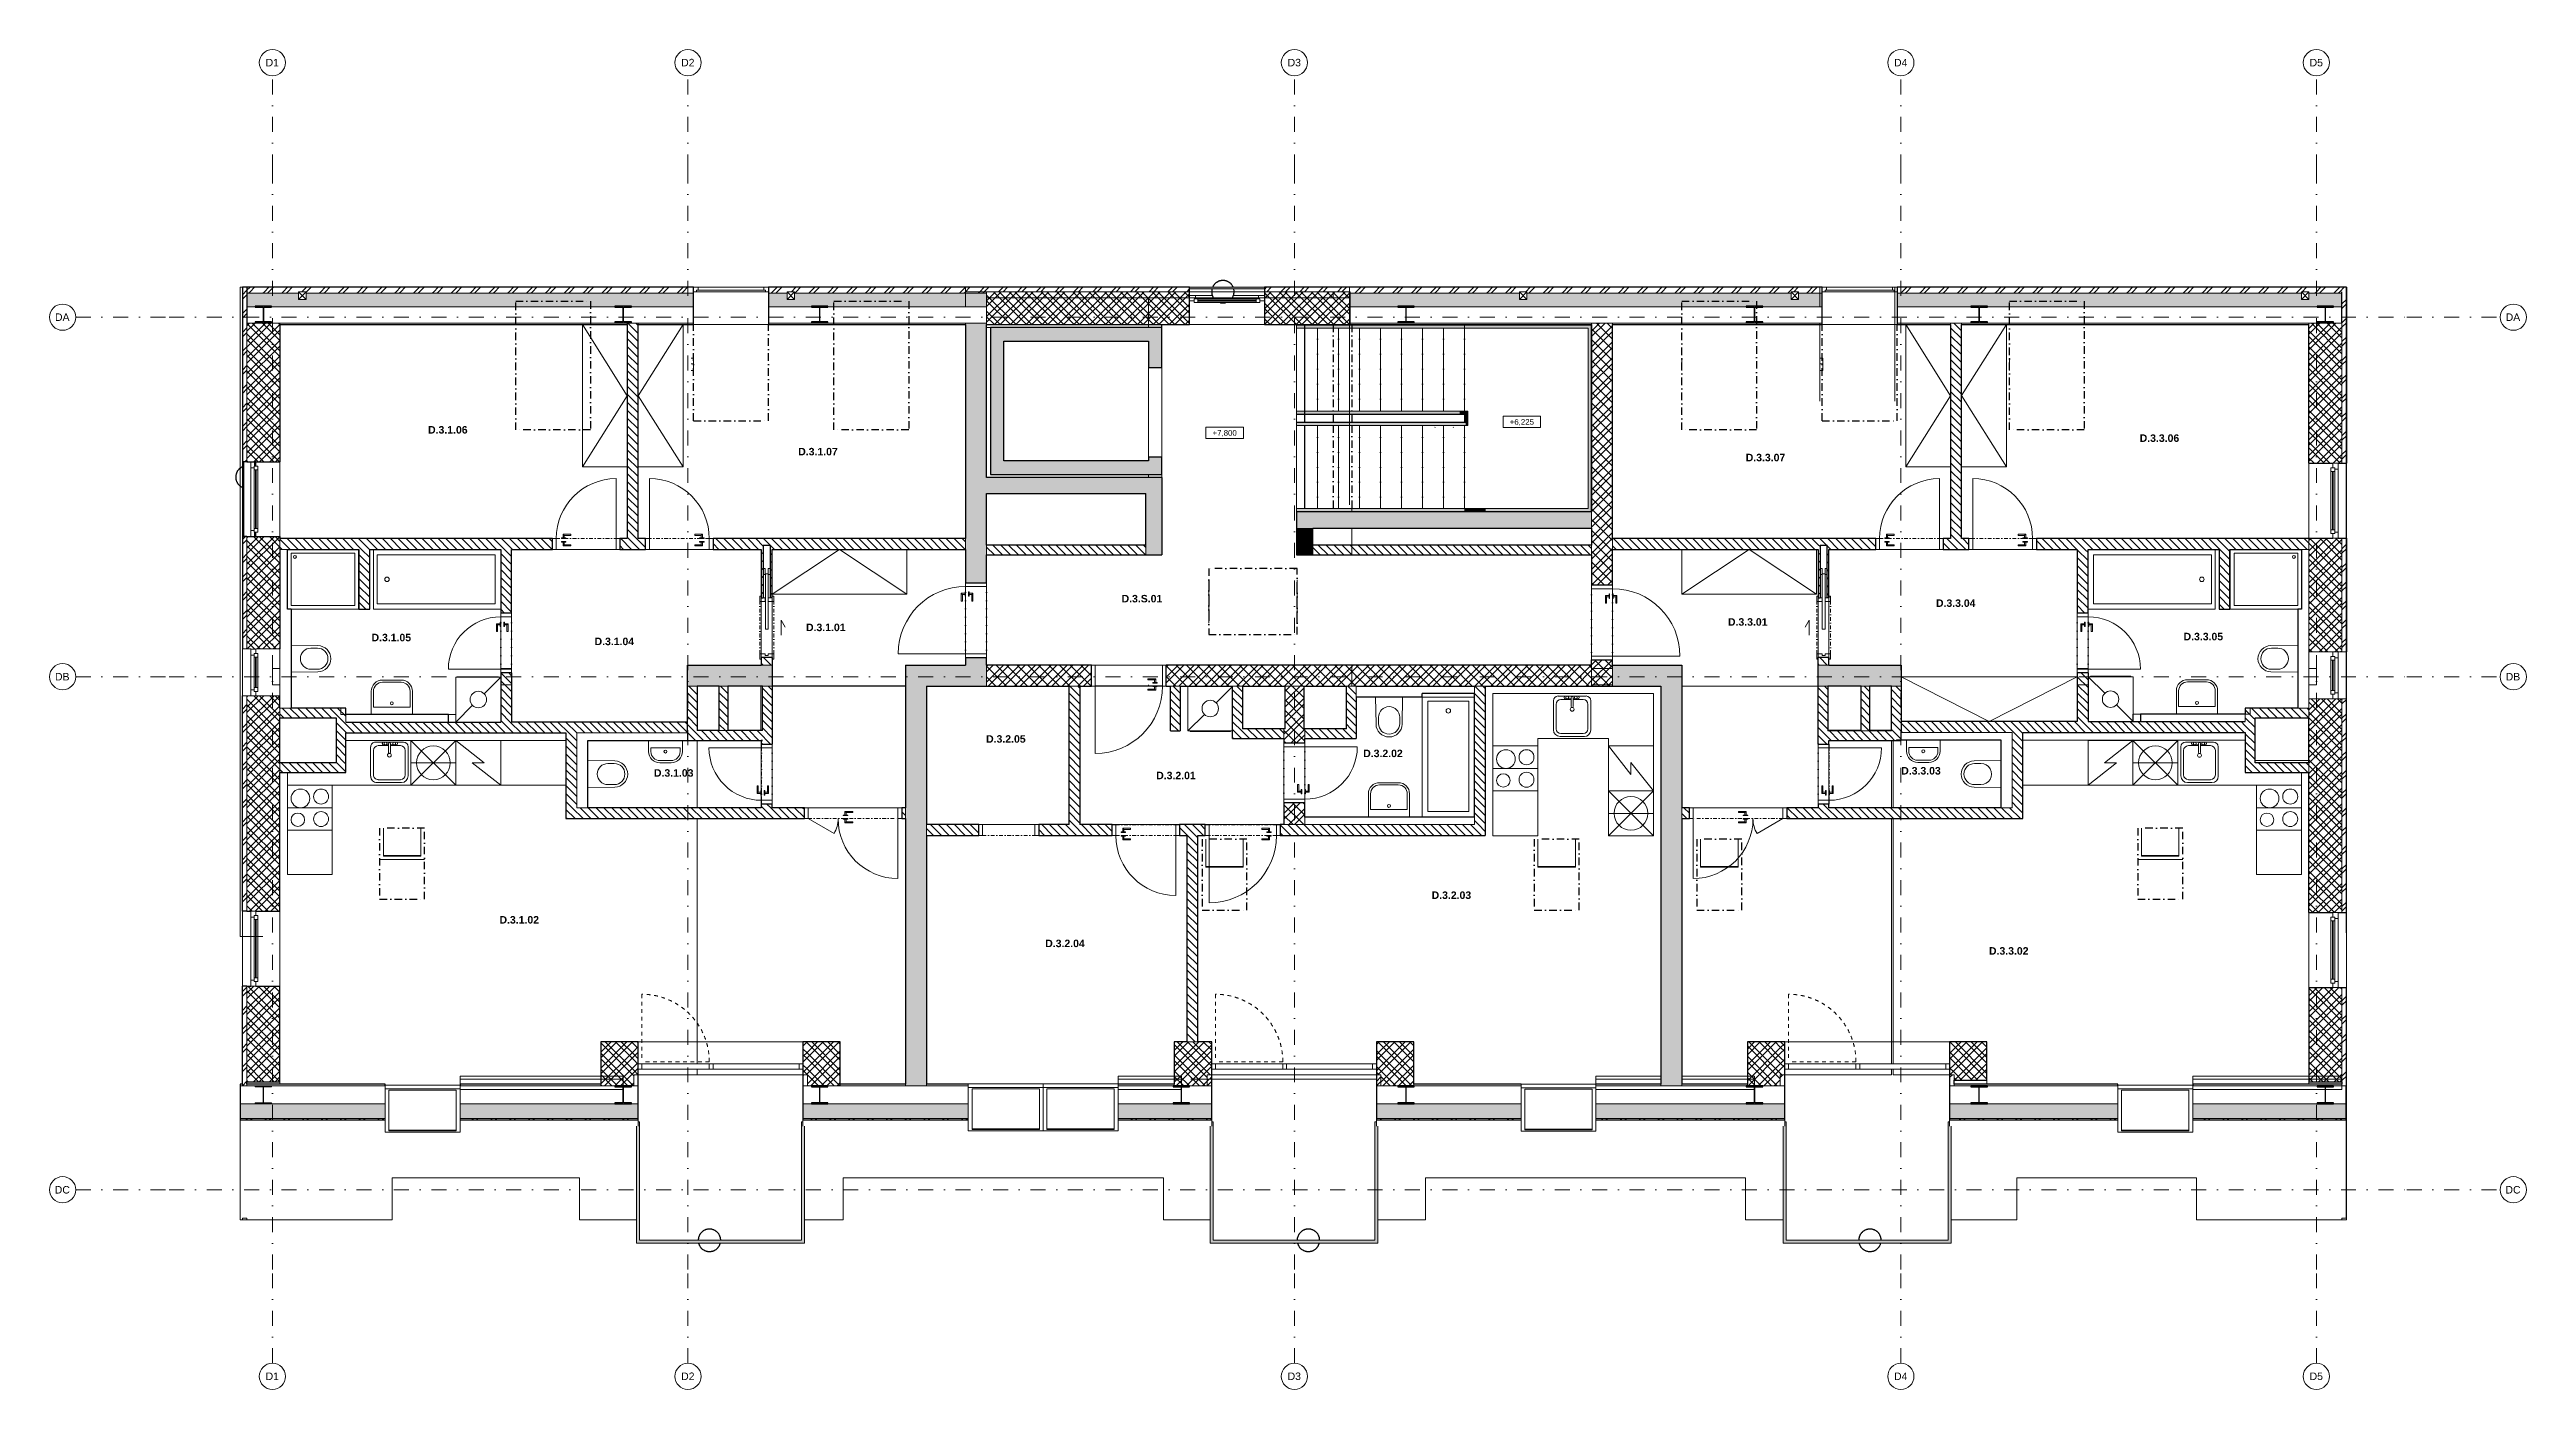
# Model space of a CAD drawing. Header units: millimetres. Extents: x -8379 to 24704, y 54514 to 72403.
import ezdxf

# ---------------------------------------------------------------- set-up
doc = ezdxf.new("R2010")
doc.units = ezdxf.units.MM
for name, pattern in [('HA_Dash_2mm-S1mm', [100, 50, -50]), ('HA_DashDot_10mm-S3mm', [500, 200, -150, 0, -150]), ('HA_DashDot_2_2mm-S0_6mm', [110, 50, -30, 0, -30]), ('HA_DashDot_4mm-S1mm', [200, 100, -50, 0, -50])]:
    doc.linetypes.add(name, pattern=pattern)
for name, color, linetype, lineweight in [('-UNDERLAY_A-CLNG-____-OTLN', 252, 'Continuous', 9), ('-UNDERLAY_A-FLOR-____-OTLN', 252, 'Continuous', 9), ('-UNDERLAY_A-FLOR-____-OVHD', 252, 'HA_DashDot_4mm-S1mm', 25), ('-UNDERLAY_A-GLAZ-____-OTLN', 252, 'Continuous', 5), ('-UNDERLAY_A-GLAZ-CWMG-OTLN', 252, 'Continuous', 5), ('-UNDERLAY_A-ROOF-____-OTLN', 252, 'Continuous', 9), ('-UNDERLAY_A-WALL-____-OTLN', 252, 'Continuous', 9), ('-UNDERLAY_E-LITE-EQPM-OTLN', 252, 'Continuous', 9), ('-UNDERLAY_I-WALL-____-OTLN', 252, 'Continuous', 9), ('-UNDERLAY_S-BEAM-____-OTLN', 252, 'Continuous', 9), ('A-AREA-____-IDEN', 252, 'Continuous', 9), ('A-AREA-____-OTLN', 252, 'Continuous', 5), ('A-DOOR-____-MCUT', 252, 'HA_DashDot_2_2mm-S0_6mm', 9), ('A-DOOR-____-OTLN', 252, 'Continuous', 9), ('A-DOOR-FRAM-MCUT', 252, 'Continuous', 9), ('A-FLOR-____-OTLN', 252, 'Continuous', 9), ('A-FLOR-____-OVHD', 252, 'HA_DashDot_4mm-S1mm', 25), ('A-FLOR-HRAL-MCUT', 252, 'Continuous', 25), ('A-FLOR-HRAL-OTLN', 252, 'Continuous', 9), ('A-GENM-____-OTLN', 252, 'Continuous', 9), ('A-GLAZ-____-MCUT', 252, 'Continuous', 5), ('A-GLAZ-____-OTLN', 252, 'Continuous', 5), ('A-GLAZ-CURT-MCUT', 252, 'Continuous', 5), ('A-GLAZ-CURT-OTLN', 252, 'Continuous', 5), ('A-GLAZ-CWMG-MCUT', 252, 'Continuous', 5), ('A-GLAZ-CWMG-OTLN', 252, 'Continuous', 5), ('A-ROOF-____-MCUT', 252, 'Continuous', 25), ('A-ROOF-____-OTLN', 252, 'Continuous', 9), ('A-ROOF-____-PATT', 252, 'Continuous', 25), ('A-WALL-____-MCUT', 252, 'Continuous', 9), ('A-WALL-____-OTLN', 252, 'Continuous', 9), ('A-WALL-____-PATT', 252, 'Continuous', 25), ('E-ELEC-FIXT-OTLN', 252, 'Continuous', 9), ('G-____-____-DIMS', 252, 'Continuous', 5), ('I-FURN-____-OTLN', 252, 'Continuous', 9), ('I-WALL-____-MCUT', 252, 'Continuous', 25), ('I-WALL-____-OTLN', 252, 'Continuous', 9), ('M-HVAC-DUCT-OTLN', 252, 'Continuous', 9), ('P-SANR-FIXT-OTLN', 252, 'Continuous', 9), ('Q-CASE-____-OTLN', 252, 'Continuous', 9), ('Q-SPCQ-____-OTLN', 252, 'Continuous', 9), ('S-COLS-____-MCUT', 252, 'Continuous', 25), ('S-COLS-____-OTLN', 252, 'Continuous', 9), ('S-GRID-____-IDEN', 252, 'Continuous', 9), ('S-GRID-____-OTLN', 252, 'Continuous', 5), ('S-STRS-____-OTLN', 252, 'Continuous', 9)]:
    doc.layers.add(name, color=color, linetype=linetype, lineweight=lineweight)
doc.styles.add('Arial', font='arial.ttf', dxfattribs={"height": 100})
doc.styles.add('Arial_1', font='arial.ttf', dxfattribs={"height": 75})
doc.styles.add('Arial_B', font='arialbd.ttf', dxfattribs={"height": 100})
pattern_1 = [(45, (0, 0), (-106.06602, 106.06602), []), (45, (75, 0), (-106.06602, 106.06602), []), (315, (0, 0), (70.71068, 70.71068), [])]
pattern_2 = [(45, (0, 0), (-125.7236, 125.7236), []), (45, (0, 190.5), (-125.7236, 125.7236), [])]
pattern_3 = [(0, (0, 0), (58.594, 33.829), [39.062, -78.125]), (120, (0, 0), (-58.593773, 33.829393), [39.063, -78.125]), (60, (0, 0), (0.000227, 67.658393), [0, -78.125, 39.063, 0])]
pattern_4 = [(45, (0, 0), (-106.06602, 106.06602), []), (45, (75, 0), (-106.06602, 106.06602), []), (315, (0, 0), (106.06602, 106.06602), []), (315, (75, 0), (106.06602, 106.06602), [])]
pattern_5 = [(135, (0, 0), (-53.03301, -53.03301), [])]

msp = doc.modelspace()

# ---------------------------------------------------------------- texts
at = {"layer": 'A-AREA-____-IDEN', "lineweight": 5, "char_height": 100, "attachment_point": 1, "style": 'Arial_B'}
for s, insert, width in [('D.3.1.06', (-3323, 67376), 653.38), ('D.3.3.06', (19538, 67265), 653.38), ('D.3.1.07', (1621, 67085), 653.38), ('D.3.3.07', (14276, 67006), 653.38), ('D.3.S.01', (5940, 65122), 673.42), ('D.3.3.04', (16817, 65062), 653.38), ('D.3.1.05', (-4078, 64603), 653.38), ('D.3.1.04', (-1099, 64551), 653.38), ('D.3.1.01', (1725, 64738), 653.38), ('D.3.3.01', (14039, 64811), 653.38), ('D.3.3.05', (20124, 64616), 653.38), ('D.3.2.05', (4130, 63249), 653.38), ('D.3.2.02', (9167, 63056), 653.38), ('D.3.1.03', (-306, 62795), 653.38), ('D.3.2.01', (6402, 62761), 653.38), ('D.3.3.03', (16353, 62824), 653.38), ('D.3.2.03', (10081, 61163), 653.38), ('D.3.1.02', (-2369, 60834), 653.38), ('D.3.2.04', (4920, 60519), 653.38), ('D.3.3.02', (17525, 60419), 653.38)]:
    msp.add_mtext(s, dxfattribs=dict(at, insert=insert, width=width))
at = {"layer": 'S-GRID-____-IDEN', "lineweight": 5, "char_height": 100, "attachment_point": 1, "style": 'Arial'}
for s, insert, width in [('D1', (-5493, 72279), 220.46), ('D2', (57, 72279), 220.46), ('D3', (8157, 72279), 220.46), ('D4', (16257, 72279), 220.46), ('D5', (21807, 72279), 220.46), ('DA', (-8306, 68880), 240.51), ('DA', (24426, 68880), 240.51), ('DB', (-8306, 64080), 240.51), ('DB', (24426, 64080), 240.51), ('DC', (-8309, 57230), 248.52), ('DC', (24423, 57230), 248.52), ('D1', (-5493, 54740), 220.46), ('D2', (57, 54740), 220.46), ('D3', (8157, 54740), 220.46), ('D4', (16257, 54740), 220.46), ('D5', (21807, 54740), 220.46)]:
    msp.add_mtext(s, dxfattribs=dict(at, insert=insert, width=width))

# ---------------------------------------------------------------- blocks, each defined once
blk = doc.blocks.new('HA_SFR_Steel_H - HEB 220-1380439-UDL_3NP-D')
at = {"layer": '-UNDERLAY_S-BEAM-____-OTLN'}
for p, q in [((-13650, 110), (-13650, -110)), ((-13550, 110), (-13650, 110)), ((-10455, 110), (-10600, 110)), ((4250, 110), (3970, 110)), ((10600, 110), (10455, 110)), ((13650, 110), (13550, 110)), ((13650, -110), (13650, 110)), ((-13550, -110), (-13650, -110)), ((-10455, -110), (-10600, -110)), ((4250, -110), (3970, -110)), ((10600, -110), (10455, -110)), ((13650, -110), (13550, -110))]:
    blk.add_line(p, q, dxfattribs=at)
blk = doc.blocks.new('HA_WD_Roof_Generic _1_ - 600_600-1432065-UDL_3NP-D')
at = {"layer": '-UNDERLAY_A-GLAZ-____-OTLN'}
for p, q in [((19562, 61633), (19562, 62008)), ((20062, 62008), (20062, 61633)), ((19512, 61591), (20112, 61591)), ((20062, 61644), (19562, 61644)), ((20062, 61633), (19562, 61633))]:
    blk.add_line(p, q, dxfattribs=at)
blk = doc.blocks.new('HA_WD_Roof_Generic _1_ - 600_600-V1-UDL_3NP-D')
at = {"layer": '-UNDERLAY_A-GLAZ-____-OTLN'}
for p, q in [((13673, 61488), (13673, 61863)), ((14173, 61863), (14173, 61488)), ((14173, 61498), (13673, 61498)), ((14173, 61488), (13673, 61488))]:
    blk.add_line(p, q, dxfattribs=at)
blk = doc.blocks.new('HA_SFR_Wood_Rectangle - 100x150 JAKL-1436003-UDL_3NP-D')
at = {"layer": '-UNDERLAY_S-BEAM-____-OTLN'}
for p, q in [((17798, 68284), (17797, 68284)), ((17797, 68206), (17798, 68206)), ((17798, 68206), (17798, 68284)), ((17798, 68120), (17798, 68206)), ((17797, 68120), (17798, 68120))]:
    blk.add_line(p, q, dxfattribs=at)
blk = doc.blocks.new('HA_SFR_Wood_Rectangle - 100x150 JAKL-1436007-UDL_3NP-D')
at = {"layer": '-UNDERLAY_S-BEAM-____-OTLN'}
for p, q in [((15308, 68284), (15267, 68284)), ((15267, 68206), (15308, 68206)), ((15308, 68206), (15308, 68284)), ((15308, 68120), (15308, 68206)), ((15267, 68120), (15308, 68120))]:
    blk.add_line(p, q, dxfattribs=at)
blk = doc.blocks.new('HA_SFR_Wood_Rectangle - 100x150 JAKL-1436008-UDL_3NP-D')
at = {"layer": '-UNDERLAY_S-BEAM-____-OTLN'}
for p, q in [((13423, 68284), (13422, 68284)), ((13422, 68206), (13423, 68206)), ((13423, 68206), (13423, 68284)), ((13423, 68120), (13423, 68206)), ((13422, 68120), (13423, 68120))]:
    blk.add_line(p, q, dxfattribs=at)
blk = doc.blocks.new('HA_SFR_Wood_Rectangle - 100x150 JAKL-1436011-UDL_3NP-D')
at = {"layer": '-UNDERLAY_S-BEAM-____-OTLN'}
for p, q in [((223, 68284), (192, 68284)), ((192, 68206), (223, 68206)), ((223, 68206), (223, 68284)), ((223, 68120), (223, 68206)), ((192, 68120), (223, 68120))]:
    blk.add_line(p, q, dxfattribs=at)
blk = doc.blocks.new('Obdélníková příčel - 50x70mm EXT-1479458-UDL_3NP-D')
at = {"layer": '-UNDERLAY_A-GLAZ-CWMG-OTLN'}
for p, q in [((-467, 58860), (-467, 58790)), ((433, 58860), (-467, 58860)), ((433, 58790), (-467, 58790)), ((433, 58790), (433, 58860))]:
    blk.add_line(p, q, dxfattribs=at)
blk = doc.blocks.new('HA_SFR_Wood_Rectangle - 100x150 JAKL-1507174-UDL_3NP-D')
at = {"layer": '-UNDERLAY_S-BEAM-____-OTLN'}
for p, q in [((-2896, 58696), (-2896, 58657)), ((-717, 58696), (-2896, 58696)), ((-2896, 58657), (-2896, 58519)), ((-717, 58657), (-2896, 58657)), ((-717, 58657), (-717, 58696)), ((-717, 58519), (-717, 58657)), ((-2896, 58519), (-717, 58519))]:
    blk.add_line(p, q, dxfattribs=at)
blk = doc.blocks.new('HA_SFR_Wood_Rectangle - 100x150 JAKL-1507436-UDL_3NP-D')
at = {"layer": '-UNDERLAY_S-BEAM-____-OTLN'}
for p, q in [((5892, 58696), (5892, 58657)), ((6738, 58696), (5892, 58696)), ((5892, 58657), (5892, 58519)), ((6738, 58657), (5892, 58657)), ((6738, 58657), (6738, 58696)), ((6738, 58519), (6738, 58657)), ((5892, 58519), (6738, 58519))]:
    blk.add_line(p, q, dxfattribs=at)
blk = doc.blocks.new('HA_SFR_Wood_Rectangle - 100x150 JAKL-1507504-UDL_3NP-D')
at = {"layer": '-UNDERLAY_S-BEAM-____-OTLN'}
for p, q in [((12276, 58696), (12276, 58657)), ((13143, 58696), (12276, 58696)), ((12276, 58657), (12276, 58519)), ((13143, 58657), (12276, 58657)), ((14393, 58696), (13423, 58696)), ((14393, 58657), (13423, 58657)), ((14393, 58657), (14393, 58696)), ((14393, 58519), (14393, 58657)), ((12276, 58519), (14393, 58519))]:
    blk.add_line(p, q, dxfattribs=at)
blk = doc.blocks.new('HA_SFR_Wood_Rectangle - 100x150 JAKL-1507545-UDL_3NP-D')
at = {"layer": '-UNDERLAY_S-BEAM-____-OTLN'}
for p, q in [((20246, 58696), (20246, 58657)), ((22238, 58696), (20246, 58696)), ((20246, 58657), (20246, 58519)), ((22238, 58657), (20246, 58657)), ((22238, 58657), (22238, 58696)), ((22238, 58519), (22238, 58657)), ((20246, 58519), (22238, 58519))]:
    blk.add_line(p, q, dxfattribs=at)
blk = doc.blocks.new('HA_LF_GenericSymbol - Default-V4-UDL_3NP-D')
at = {"layer": '-UNDERLAY_E-LITE-EQPM-OTLN'}
for p, q in [((-120, -120), (-125, -125)), ((120, -120), (125, -125))]:
    blk.add_line(p, q, dxfattribs=at)
blk = doc.blocks.new('HA_DR_Single_Swing_Solid - In_900x2100-1515930-UDL_3NP-D')
at = {"layer": 'A-DOOR-____-MCUT'}
for p, q in [((-450, 140), (450, 140)), ((-450, -140), (450, -140))]:
    blk.add_line(p, q, dxfattribs=at)
at = {"layer": 'A-DOOR-____-OTLN'}
for p, q in [((-380, -92), (-320, -92)), ((-380, -92), (-380, -100)), ((-320, -100), (-380, -100)), ((-380, -140), (-320, -140)), ((-380, -140), (-380, -148)), ((-320, -148), (-380, -148)), ((-358, -43), (-358, -92)), ((-255, -43), (-358, -43)), ((-358, -148), (-358, -198)), ((-358, -198), (-255, -198)), ((-343, -92), (-343, -58)), ((-343, -58), (-255, -58)), ((-343, -183), (-343, -148)), ((-255, -183), (-343, -183)), ((-320, -100), (-320, -92)), ((-320, -148), (-320, -140)), ((-255, -43), (-255, -58)), ((-255, -183), (-255, -198))]:
    blk.add_line(p, q, dxfattribs=at)
at = {"layer": 'A-DOOR-____-OTLN', "lineweight": 5}
blk.add_line((450, -1040), (450, -140), dxfattribs=at)
blk.add_arc((450, -140), 900, 180, 270, dxfattribs=at)
at = {"layer": 'A-DOOR-____-OTLN'}
for points in [[(-343, -58), (-343, -58), (-343, -57), (-343, -57), (-343, -57), (-344, -56), (-344, -56), (-345, -55), (-345, -55), (-346, -54), (-347, -53), (-347, -53), (-348, -52), (-348, -52), (-349, -51), (-349, -51), (-350, -50), (-350, -50), (-350, -50), (-351, -49), (-351, -49), (-352, -48), (-352, -48), (-353, -47), (-353, -47), (-354, -46), (-354, -46), (-355, -45), (-355, -45), (-356, -44), (-356, -44), (-357, -43), (-357, -43), (-357, -43), (-358, -43), (-358, -43)], [(-358, -198), (-358, -198), (-357, -197), (-357, -197), (-357, -197), (-356, -196), (-356, -196), (-355, -195), (-355, -195), (-354, -194), (-353, -193), (-353, -193), (-352, -192), (-352, -192), (-351, -191), (-351, -191), (-350, -190), (-350, -190), (-350, -190), (-349, -189), (-349, -189), (-348, -188), (-348, -188), (-347, -187), (-347, -187), (-346, -186), (-346, -186), (-345, -185), (-345, -185), (-344, -184), (-344, -184), (-343, -183), (-343, -183), (-343, -183), (-343, -183), (-343, -183)]]:
    blk.add_open_spline(points, degree=3, knots=[0, 0, 0, 0, 0.083333, 0.125, 0.166667, 0.208333, 0.229167, 0.25, 0.291667, 0.333333, 0.354167, 0.375, 0.395833, 0.416667, 0.4375, 0.458333, 0.479167, 0.5, 0.520833, 0.541667, 0.5625, 0.583333, 0.604167, 0.625, 0.645833, 0.666667, 0.6875, 0.708333, 0.75, 0.770833, 0.791667, 0.833333, 0.875, 0.916667, 1, 1, 1, 1], dxfattribs=at)
at = {"layer": 'A-DOOR-FRAM-MCUT'}
for p, q in [((-450, 140), (-500, 140)), ((-500, 140), (-500, -140)), ((-450, -140), (-450, 140)), ((500, 140), (450, 140)), ((450, 140), (450, -140)), ((500, -140), (500, 140)), ((-500, -140), (-450, -140)), ((450, -140), (500, -140))]:
    blk.add_line(p, q, dxfattribs=at)
blk = doc.blocks.new('HA_DR_Single_Swing_Solid - In_900x2100-1513856-UDL_3NP-D')
at = {"layer": 'A-DOOR-____-MCUT'}
for p, q in [((-450, 140), (450, 140)), ((-450, -140), (450, -140))]:
    blk.add_line(p, q, dxfattribs=at)
at = {"layer": 'A-DOOR-____-OTLN', "lineweight": 5}
blk.add_line((450, 1040), (450, 140), dxfattribs=at)
at = {"layer": 'A-DOOR-____-OTLN'}
for p, q in [((-380, 148), (-320, 148)), ((-380, 148), (-380, 140)), ((-320, 140), (-380, 140)), ((-380, 100), (-320, 100)), ((-380, 100), (-380, 92)), ((-320, 92), (-380, 92)), ((-358, 197), (-358, 148)), ((-255, 197), (-358, 197)), ((-358, 92), (-358, 43)), ((-358, 43), (-255, 43)), ((-343, 148), (-343, 183)), ((-343, 183), (-255, 183)), ((-343, 57), (-343, 92)), ((-255, 57), (-343, 57)), ((-320, 140), (-320, 148)), ((-320, 92), (-320, 100)), ((-255, 197), (-255, 183)), ((-255, 57), (-255, 43))]:
    blk.add_line(p, q, dxfattribs=at)
at = {"layer": 'A-DOOR-____-OTLN', "lineweight": 5}
blk.add_arc((450, 140), 900, 90, 180, dxfattribs=at)
at = {"layer": 'A-DOOR-____-OTLN'}
for points in [[(-343, 183), (-343, 183), (-343, 183), (-343, 183), (-343, 183), (-344, 184), (-344, 184), (-345, 185), (-345, 185), (-346, 186), (-347, 187), (-347, 187), (-348, 188), (-348, 188), (-349, 189), (-349, 189), (-350, 190), (-350, 190), (-350, 190), (-351, 191), (-351, 191), (-352, 192), (-352, 192), (-353, 193), (-353, 193), (-354, 194), (-354, 194), (-355, 195), (-355, 195), (-356, 196), (-356, 196), (-357, 197), (-357, 197), (-357, 197), (-358, 197), (-358, 197)], [(-358, 43), (-358, 43), (-357, 43), (-357, 43), (-357, 43), (-356, 44), (-356, 44), (-355, 45), (-355, 45), (-354, 46), (-353, 47), (-353, 47), (-352, 48), (-352, 48), (-351, 49), (-351, 49), (-350, 50), (-350, 50), (-350, 50), (-349, 51), (-349, 51), (-348, 52), (-348, 52), (-347, 53), (-347, 53), (-346, 54), (-346, 54), (-345, 55), (-345, 55), (-344, 56), (-344, 56), (-343, 57), (-343, 57), (-343, 57), (-343, 57), (-343, 57)]]:
    blk.add_open_spline(points, degree=3, knots=[0, 0, 0, 0, 0.083333, 0.125, 0.166667, 0.208333, 0.229167, 0.25, 0.291667, 0.333333, 0.354167, 0.375, 0.395833, 0.416667, 0.4375, 0.458333, 0.479167, 0.5, 0.520833, 0.541667, 0.5625, 0.583333, 0.604167, 0.625, 0.645833, 0.666667, 0.6875, 0.708333, 0.75, 0.770833, 0.791667, 0.833333, 0.875, 0.916667, 1, 1, 1, 1], dxfattribs=at)
at = {"layer": 'A-DOOR-FRAM-MCUT'}
for p, q in [((-500, -140), (-500, 140)), ((-500, 140), (-450, 140)), ((-450, 140), (-450, -140)), ((450, 140), (500, 140)), ((450, -140), (450, 140)), ((500, 140), (500, -140)), ((-450, -140), (-500, -140)), ((500, -140), (450, -140))]:
    blk.add_line(p, q, dxfattribs=at)
blk = doc.blocks.new('HA_DR_Single_Swing_Solid - In_800x2100-1517353-UDL_3NP-D')
at = {"layer": 'A-DOOR-____-MCUT'}
for p, q in [((-400, 72), (400, 72)), ((-400, -72), (400, -72))]:
    blk.add_line(p, q, dxfattribs=at)
at = {"layer": 'A-DOOR-____-OTLN', "lineweight": 5}
blk.add_line((400, 873), (400, 72), dxfattribs=at)
at = {"layer": 'A-DOOR-____-OTLN'}
for p, q in [((-330, 81), (-270, 81)), ((-330, 81), (-330, 72)), ((-270, 72), (-330, 72)), ((-330, 33), (-270, 33)), ((-330, 33), (-330, 25)), ((-270, 25), (-330, 25)), ((-308, 130), (-308, 81)), ((-308, 25), (-308, -25)), ((-205, 130), (-308, 130)), ((-293, 81), (-293, 115)), ((-293, 115), (-205, 115)), ((-293, -10), (-293, 25)), ((-270, 72), (-270, 81)), ((-270, 25), (-270, 33)), ((-205, 130), (-205, 115)), ((-308, -25), (-205, -25)), ((-205, -10), (-293, -10)), ((-205, -10), (-205, -25))]:
    blk.add_line(p, q, dxfattribs=at)
at = {"layer": 'A-DOOR-____-OTLN', "lineweight": 5}
blk.add_arc((400, 72), 800, 90, 180, dxfattribs=at)
at = {"layer": 'A-DOOR-____-OTLN'}
for points in [[(-293, 115), (-293, 115), (-293, 115), (-293, 116), (-293, 116), (-294, 116), (-294, 117), (-295, 117), (-295, 118), (-296, 119), (-297, 119), (-297, 120), (-298, 120), (-298, 121), (-299, 121), (-299, 122), (-300, 122), (-300, 123), (-300, 123), (-301, 123), (-301, 124), (-302, 124), (-302, 125), (-303, 125), (-303, 126), (-304, 126), (-304, 127), (-305, 127), (-305, 128), (-306, 128), (-306, 129), (-307, 129), (-307, 129), (-307, 130), (-308, 130), (-308, 130)], [(-308, -25), (-308, -25), (-307, -25), (-307, -24), (-307, -24), (-306, -24), (-306, -23), (-305, -23), (-305, -22), (-304, -21), (-303, -21), (-303, -20), (-302, -20), (-302, -19), (-301, -19), (-301, -18), (-300, -18), (-300, -17), (-300, -17), (-299, -17), (-299, -16), (-298, -16), (-298, -15), (-297, -15), (-297, -14), (-296, -14), (-296, -13), (-295, -13), (-295, -12), (-294, -12), (-294, -11), (-293, -11), (-293, -11), (-293, -10), (-293, -10), (-293, -10)]]:
    blk.add_open_spline(points, degree=3, knots=[0, 0, 0, 0, 0.083333, 0.125, 0.166667, 0.208333, 0.229167, 0.25, 0.291667, 0.333333, 0.354167, 0.375, 0.395833, 0.416667, 0.4375, 0.458333, 0.479167, 0.5, 0.520833, 0.541667, 0.5625, 0.583333, 0.604167, 0.625, 0.645833, 0.666667, 0.6875, 0.708333, 0.75, 0.770833, 0.791667, 0.833333, 0.875, 0.916667, 1, 1, 1, 1], dxfattribs=at)
at = {"layer": 'A-DOOR-FRAM-MCUT'}
for p, q in [((-450, -72), (-450, 72)), ((-450, 72), (-400, 72)), ((-400, 72), (-400, -72)), ((400, 72), (450, 72)), ((400, -72), (400, 72)), ((450, 72), (450, -72)), ((-400, -72), (-450, -72)), ((450, -72), (400, -72))]:
    blk.add_line(p, q, dxfattribs=at)
blk = doc.blocks.new('HA_DR_Single_Swing_Solid - In_800x2100-1516474-UDL_3NP-D')
at = {"layer": 'A-DOOR-____-MCUT'}
for p, q in [((-400, 72), (400, 72)), ((-400, -73), (400, -73))]:
    blk.add_line(p, q, dxfattribs=at)
at = {"layer": 'A-DOOR-____-OTLN'}
for p, q in [((-308, 25), (-308, -25)), ((-205, 25), (-308, 25)), ((-293, -25), (-293, 10)), ((-293, 10), (-205, 10)), ((-205, 25), (-205, 10)), ((-330, -25), (-270, -25)), ((-330, -25), (-330, -33)), ((-270, -33), (-330, -33)), ((-330, -73), (-270, -73)), ((-330, -73), (-330, -81)), ((-270, -81), (-330, -81)), ((-308, -81), (-308, -130)), ((-308, -130), (-205, -130)), ((-293, -115), (-293, -81)), ((-205, -115), (-293, -115)), ((-270, -33), (-270, -25)), ((-270, -81), (-270, -73)), ((-205, -115), (-205, -130))]:
    blk.add_line(p, q, dxfattribs=at)
at = {"layer": 'A-DOOR-____-OTLN', "lineweight": 5}
blk.add_line((400, -873), (400, -73), dxfattribs=at)
blk.add_arc((400, -73), 800, 180, 270, dxfattribs=at)
at = {"layer": 'A-DOOR-____-OTLN'}
for points in [[(-293, 10), (-293, 10), (-293, 10), (-293, 11), (-293, 11), (-294, 11), (-294, 12), (-295, 12), (-295, 13), (-296, 14), (-297, 14), (-297, 15), (-298, 15), (-298, 16), (-299, 16), (-299, 17), (-300, 17), (-300, 18), (-300, 18), (-301, 18), (-301, 19), (-302, 19), (-302, 20), (-303, 20), (-303, 21), (-304, 21), (-304, 22), (-305, 22), (-305, 23), (-306, 23), (-306, 24), (-307, 24), (-307, 24), (-307, 25), (-308, 25), (-308, 25)], [(-308, -130), (-308, -130), (-307, -130), (-307, -129), (-307, -129), (-306, -129), (-306, -128), (-305, -128), (-305, -127), (-304, -126), (-303, -126), (-303, -125), (-302, -125), (-302, -124), (-301, -124), (-301, -123), (-300, -123), (-300, -122), (-300, -122), (-299, -122), (-299, -121), (-298, -121), (-298, -120), (-297, -120), (-297, -119), (-296, -119), (-296, -118), (-295, -118), (-295, -117), (-294, -117), (-294, -116), (-293, -116), (-293, -116), (-293, -115), (-293, -115), (-293, -115)]]:
    blk.add_open_spline(points, degree=3, knots=[0, 0, 0, 0, 0.083333, 0.125, 0.166667, 0.208333, 0.229167, 0.25, 0.291667, 0.333333, 0.354167, 0.375, 0.395833, 0.416667, 0.4375, 0.458333, 0.479167, 0.5, 0.520833, 0.541667, 0.5625, 0.583333, 0.604167, 0.625, 0.645833, 0.666667, 0.6875, 0.708333, 0.75, 0.770833, 0.791667, 0.833333, 0.875, 0.916667, 1, 1, 1, 1], dxfattribs=at)
at = {"layer": 'A-DOOR-FRAM-MCUT'}
for p, q in [((-400, 72), (-450, 72)), ((-450, 72), (-450, -73)), ((-400, -73), (-400, 72)), ((450, 72), (400, 72)), ((400, 72), (400, -73)), ((450, -73), (450, 72)), ((-450, -73), (-400, -73)), ((400, -73), (450, -73))]:
    blk.add_line(p, q, dxfattribs=at)
blk = doc.blocks.new('HA_DR_Single_Swing_Solid - In_700x2100-1517264-UDL_3NP-D')
at = {"layer": 'A-DOOR-____-MCUT'}
for p, q in [((-350, 72), (350, 72)), ((-350, -72), (350, -72))]:
    blk.add_line(p, q, dxfattribs=at)
at = {"layer": 'A-DOOR-____-OTLN', "lineweight": 5}
blk.add_line((350, 773), (350, 72), dxfattribs=at)
at = {"layer": 'A-DOOR-____-OTLN'}
for p, q in [((-280, 81), (-220, 81)), ((-280, 81), (-280, 72)), ((-220, 72), (-280, 72)), ((-280, 33), (-220, 33)), ((-280, 33), (-280, 25)), ((-220, 25), (-280, 25)), ((-258, 130), (-258, 81)), ((-155, 130), (-258, 130)), ((-258, 25), (-258, -25)), ((-243, 81), (-243, 115)), ((-243, 115), (-155, 115)), ((-243, -10), (-243, 25)), ((-220, 72), (-220, 81)), ((-220, 25), (-220, 33)), ((-155, 130), (-155, 115)), ((-258, -25), (-155, -25)), ((-155, -10), (-243, -10)), ((-155, -10), (-155, -25))]:
    blk.add_line(p, q, dxfattribs=at)
at = {"layer": 'A-DOOR-____-OTLN', "lineweight": 5}
blk.add_arc((350, 72), 700, 90, 180, dxfattribs=at)
at = {"layer": 'A-DOOR-____-OTLN'}
for points in [[(-243, 115), (-243, 115), (-243, 115), (-243, 116), (-243, 116), (-244, 116), (-244, 117), (-245, 117), (-245, 118), (-246, 119), (-247, 119), (-247, 120), (-248, 120), (-248, 121), (-249, 121), (-249, 122), (-250, 122), (-250, 123), (-250, 123), (-251, 123), (-251, 124), (-252, 124), (-252, 125), (-253, 125), (-253, 126), (-254, 126), (-254, 127), (-255, 127), (-255, 128), (-256, 128), (-256, 129), (-257, 129), (-257, 129), (-257, 130), (-258, 130), (-258, 130)], [(-258, -25), (-258, -25), (-257, -25), (-257, -24), (-257, -24), (-256, -24), (-256, -23), (-255, -23), (-255, -22), (-254, -21), (-253, -21), (-253, -20), (-252, -20), (-252, -19), (-251, -19), (-251, -18), (-250, -18), (-250, -17), (-250, -17), (-249, -17), (-249, -16), (-248, -16), (-248, -15), (-247, -15), (-247, -14), (-246, -14), (-246, -13), (-245, -13), (-245, -12), (-244, -12), (-244, -11), (-243, -11), (-243, -11), (-243, -10), (-243, -10), (-243, -10)]]:
    blk.add_open_spline(points, degree=3, knots=[0, 0, 0, 0, 0.083333, 0.125, 0.166667, 0.208333, 0.229167, 0.25, 0.291667, 0.333333, 0.354167, 0.375, 0.395833, 0.416667, 0.4375, 0.458333, 0.479167, 0.5, 0.520833, 0.541667, 0.5625, 0.583333, 0.604167, 0.625, 0.645833, 0.666667, 0.6875, 0.708333, 0.75, 0.770833, 0.791667, 0.833333, 0.875, 0.916667, 1, 1, 1, 1], dxfattribs=at)
at = {"layer": 'A-DOOR-FRAM-MCUT'}
for p, q in [((-400, -72), (-400, 72)), ((-400, 72), (-350, 72)), ((-350, 72), (-350, -72)), ((350, 72), (400, 72)), ((350, -72), (350, 72)), ((400, 72), (400, -72)), ((-350, -72), (-400, -72)), ((400, -72), (350, -72))]:
    blk.add_line(p, q, dxfattribs=at)
blk = doc.blocks.new('HA_DR_Single_Swing_Solid - In_700x2100-1516377-UDL_3NP-D')
at = {"layer": 'A-DOOR-____-MCUT'}
for p, q in [((-350, 72), (350, 72)), ((-350, -73), (350, -73))]:
    blk.add_line(p, q, dxfattribs=at)
at = {"layer": 'A-DOOR-____-OTLN'}
for p, q in [((-258, 25), (-258, -25)), ((-155, 25), (-258, 25)), ((-243, -25), (-243, 10)), ((-243, 10), (-155, 10)), ((-155, 25), (-155, 10)), ((-280, -25), (-220, -25)), ((-280, -25), (-280, -33)), ((-220, -33), (-280, -33)), ((-280, -73), (-220, -73)), ((-280, -73), (-280, -81)), ((-220, -81), (-280, -81)), ((-258, -81), (-258, -130)), ((-258, -130), (-155, -130)), ((-243, -115), (-243, -81)), ((-155, -115), (-243, -115)), ((-220, -33), (-220, -25)), ((-220, -81), (-220, -73)), ((-155, -115), (-155, -130))]:
    blk.add_line(p, q, dxfattribs=at)
at = {"layer": 'A-DOOR-____-OTLN', "lineweight": 5}
blk.add_line((350, -773), (350, -73), dxfattribs=at)
blk.add_arc((350, -73), 700, 180, 270, dxfattribs=at)
at = {"layer": 'A-DOOR-____-OTLN'}
for points in [[(-243, 10), (-243, 10), (-243, 10), (-243, 11), (-243, 11), (-244, 11), (-244, 12), (-245, 12), (-245, 13), (-246, 14), (-247, 14), (-247, 15), (-248, 15), (-248, 16), (-249, 16), (-249, 17), (-250, 17), (-250, 18), (-250, 18), (-251, 18), (-251, 19), (-252, 19), (-252, 20), (-253, 20), (-253, 21), (-254, 21), (-254, 22), (-255, 22), (-255, 23), (-256, 23), (-256, 24), (-257, 24), (-257, 24), (-257, 25), (-258, 25), (-258, 25)], [(-258, -130), (-258, -130), (-257, -130), (-257, -129), (-257, -129), (-256, -129), (-256, -128), (-255, -128), (-255, -127), (-254, -126), (-253, -126), (-253, -125), (-252, -125), (-252, -124), (-251, -124), (-251, -123), (-250, -123), (-250, -122), (-250, -122), (-249, -122), (-249, -121), (-248, -121), (-248, -120), (-247, -120), (-247, -119), (-246, -119), (-246, -118), (-245, -118), (-245, -117), (-244, -117), (-244, -116), (-243, -116), (-243, -116), (-243, -115), (-243, -115), (-243, -115)]]:
    blk.add_open_spline(points, degree=3, knots=[0, 0, 0, 0, 0.083333, 0.125, 0.166667, 0.208333, 0.229167, 0.25, 0.291667, 0.333333, 0.354167, 0.375, 0.395833, 0.416667, 0.4375, 0.458333, 0.479167, 0.5, 0.520833, 0.541667, 0.5625, 0.583333, 0.604167, 0.625, 0.645833, 0.666667, 0.6875, 0.708333, 0.75, 0.770833, 0.791667, 0.833333, 0.875, 0.916667, 1, 1, 1, 1], dxfattribs=at)
at = {"layer": 'A-DOOR-FRAM-MCUT'}
for p, q in [((-350, 72), (-400, 72)), ((-400, 72), (-400, -73)), ((-350, -73), (-350, 72)), ((400, 72), (350, 72)), ((350, 72), (350, -73)), ((400, -73), (400, 72)), ((-400, -73), (-350, -73)), ((350, -73), (400, -73))]:
    blk.add_line(p, q, dxfattribs=at)
blk = doc.blocks.new('HA_DR_Double_Swing_Solid - In_1200x2100_800-1517788-UDL_3NP-D')
at = {"layer": 'A-DOOR-____-MCUT'}
for p, q in [((-600, 72), (600, 72)), ((-600, -73), (600, -73))]:
    blk.add_line(p, q, dxfattribs=at)
at = {"layer": 'A-DOOR-____-OTLN', "lineweight": 5}
for p, q in [((600, 872), (600, 72)), ((-254, 272), (-600, 72))]:
    blk.add_line(p, q, dxfattribs=at)
at = {"layer": 'A-DOOR-____-OTLN'}
for p, q in [((-130, 80), (-70, 80)), ((-130, 80), (-130, 72)), ((-70, 72), (-130, 72)), ((-130, 32), (-70, 32)), ((-130, 32), (-130, 24)), ((-70, 24), (-130, 24)), ((-108, 130), (-108, 80)), ((-5, 130), (-108, 130)), ((-108, 24), (-108, -25)), ((-93, 80), (-93, 115)), ((-93, 115), (-5, 115)), ((-93, -10), (-93, 24)), ((-70, 72), (-70, 80)), ((-70, 24), (-70, 32)), ((-5, 130), (-5, 115)), ((-108, -25), (-5, -25)), ((-5, -10), (-93, -10)), ((-5, -10), (-5, -25))]:
    blk.add_line(p, q, dxfattribs=at)
at = {"layer": 'A-DOOR-____-OTLN', "lineweight": 5}
for centre, radius, start, end in [((600, 72), 800, 90, 180), ((-600, 72), 400, 360, 30)]:
    blk.add_arc(centre, radius, start, end, dxfattribs=at)
at = {"layer": 'A-DOOR-____-OTLN'}
for points in [[(-93, 115), (-93, 115), (-93, 115), (-93, 116), (-93, 116), (-94, 116), (-94, 117), (-95, 117), (-95, 118), (-96, 119), (-97, 119), (-97, 120), (-98, 120), (-98, 121), (-99, 121), (-99, 122), (-100, 122), (-100, 123), (-100, 123), (-101, 123), (-101, 124), (-102, 124), (-102, 125), (-103, 125), (-103, 126), (-104, 126), (-104, 127), (-105, 127), (-105, 128), (-106, 128), (-106, 129), (-107, 129), (-107, 129), (-107, 130), (-108, 130), (-108, 130)], [(-108, -25), (-108, -25), (-107, -25), (-107, -24), (-107, -24), (-106, -24), (-106, -23), (-105, -23), (-105, -22), (-104, -21), (-103, -21), (-103, -20), (-102, -20), (-102, -19), (-101, -19), (-101, -18), (-100, -18), (-100, -17), (-100, -17), (-99, -17), (-99, -16), (-98, -16), (-98, -15), (-97, -15), (-97, -14), (-96, -14), (-96, -13), (-95, -13), (-95, -12), (-94, -12), (-94, -11), (-93, -11), (-93, -11), (-93, -10), (-93, -10), (-93, -10)]]:
    blk.add_open_spline(points, degree=3, knots=[0, 0, 0, 0, 0.083333, 0.125, 0.166667, 0.208333, 0.229167, 0.25, 0.291667, 0.333333, 0.354167, 0.375, 0.395833, 0.416667, 0.4375, 0.458333, 0.479167, 0.5, 0.520833, 0.541667, 0.5625, 0.583333, 0.604167, 0.625, 0.645833, 0.666667, 0.6875, 0.708333, 0.75, 0.770833, 0.791667, 0.833333, 0.875, 0.916667, 1, 1, 1, 1], dxfattribs=at)
at = {"layer": 'A-DOOR-FRAM-MCUT'}
for p, q in [((-650, -73), (-650, 72)), ((-650, 72), (-600, 72)), ((-600, 72), (-600, -73)), ((600, 72), (650, 72)), ((600, -73), (600, 72)), ((650, 72), (650, -73)), ((-600, -73), (-650, -73)), ((650, -73), (600, -73))]:
    blk.add_line(p, q, dxfattribs=at)
blk = doc.blocks.new('HA_DR_Single_Swing_Solid - In_700x2100-1514681-UDL_3NP-D')
at = {"layer": 'A-DOOR-____-MCUT'}
for p, q in [((-350, 140), (350, 140)), ((-350, -140), (350, -140))]:
    blk.add_line(p, q, dxfattribs=at)
at = {"layer": 'A-DOOR-____-OTLN'}
for p, q in [((-280, -92), (-220, -92)), ((-280, -92), (-280, -100)), ((-220, -100), (-280, -100)), ((-280, -140), (-220, -140)), ((-280, -140), (-280, -148)), ((-220, -148), (-280, -148)), ((-258, -43), (-258, -92)), ((-155, -43), (-258, -43)), ((-258, -148), (-258, -198)), ((-258, -198), (-155, -198)), ((-243, -92), (-243, -58)), ((-243, -58), (-155, -58)), ((-243, -183), (-243, -148)), ((-155, -183), (-243, -183)), ((-220, -100), (-220, -92)), ((-220, -148), (-220, -140)), ((-155, -43), (-155, -58)), ((-155, -183), (-155, -198))]:
    blk.add_line(p, q, dxfattribs=at)
at = {"layer": 'A-DOOR-____-OTLN', "lineweight": 5}
blk.add_line((350, -840), (350, -140), dxfattribs=at)
blk.add_arc((350, -140), 700, 180, 270, dxfattribs=at)
at = {"layer": 'A-DOOR-____-OTLN'}
for points in [[(-243, -58), (-243, -58), (-243, -57), (-243, -57), (-243, -57), (-244, -56), (-244, -56), (-245, -55), (-245, -55), (-246, -54), (-247, -53), (-247, -53), (-248, -52), (-248, -52), (-249, -51), (-249, -51), (-250, -50), (-250, -50), (-250, -50), (-251, -49), (-251, -49), (-252, -48), (-252, -48), (-253, -47), (-253, -47), (-254, -46), (-254, -46), (-255, -45), (-255, -45), (-256, -44), (-256, -44), (-257, -43), (-257, -43), (-257, -43), (-258, -43), (-258, -43)], [(-258, -198), (-258, -198), (-257, -197), (-257, -197), (-257, -197), (-256, -196), (-256, -196), (-255, -195), (-255, -195), (-254, -194), (-253, -193), (-253, -193), (-252, -192), (-252, -192), (-251, -191), (-251, -191), (-250, -190), (-250, -190), (-250, -190), (-249, -189), (-249, -189), (-248, -188), (-248, -188), (-247, -187), (-247, -187), (-246, -186), (-246, -186), (-245, -185), (-245, -185), (-244, -184), (-244, -184), (-243, -183), (-243, -183), (-243, -183), (-243, -183), (-243, -183)]]:
    blk.add_open_spline(points, degree=3, knots=[0, 0, 0, 0, 0.083333, 0.125, 0.166667, 0.208333, 0.229167, 0.25, 0.291667, 0.333333, 0.354167, 0.375, 0.395833, 0.416667, 0.4375, 0.458333, 0.479167, 0.5, 0.520833, 0.541667, 0.5625, 0.583333, 0.604167, 0.625, 0.645833, 0.666667, 0.6875, 0.708333, 0.75, 0.770833, 0.791667, 0.833333, 0.875, 0.916667, 1, 1, 1, 1], dxfattribs=at)
at = {"layer": 'A-DOOR-FRAM-MCUT'}
for p, q in [((-350, 140), (-400, 140)), ((-400, 140), (-400, -140)), ((-350, -140), (-350, 140)), ((400, 140), (350, 140)), ((350, 140), (350, -140)), ((400, -140), (400, 140)), ((-400, -140), (-350, -140)), ((350, -140), (400, -140))]:
    blk.add_line(p, q, dxfattribs=at)
blk = doc.blocks.new('HA_DR_Single_Swing_Solid - In_900x2100-1520963-UDL_3NP-D')
at = {"layer": 'A-DOOR-____-MCUT'}
for p, q in [((-450, 72), (450, 72)), ((-450, -72), (450, -72))]:
    blk.add_line(p, q, dxfattribs=at)
at = {"layer": 'A-DOOR-____-OTLN', "lineweight": 5}
blk.add_line((450, 972), (450, 72), dxfattribs=at)
at = {"layer": 'A-DOOR-____-OTLN'}
for p, q in [((-380, 80), (-320, 80)), ((-380, 80), (-380, 72)), ((-320, 72), (-380, 72)), ((-380, 33), (-320, 33)), ((-380, 33), (-380, 24)), ((-320, 24), (-380, 24)), ((-358, 130), (-358, 80)), ((-255, 130), (-358, 130)), ((-358, 24), (-358, -25)), ((-343, 80), (-343, 115)), ((-343, 115), (-255, 115)), ((-343, -10), (-343, 24)), ((-320, 72), (-320, 80)), ((-320, 24), (-320, 33)), ((-255, 130), (-255, 115)), ((-358, -25), (-255, -25)), ((-255, -10), (-343, -10)), ((-255, -10), (-255, -25))]:
    blk.add_line(p, q, dxfattribs=at)
at = {"layer": 'A-DOOR-____-OTLN', "lineweight": 5}
blk.add_arc((450, 72), 900, 90, 180, dxfattribs=at)
at = {"layer": 'A-DOOR-____-OTLN'}
for points in [[(-343, 115), (-343, 115), (-343, 115), (-343, 116), (-343, 116), (-344, 116), (-344, 117), (-345, 117), (-345, 118), (-346, 119), (-347, 119), (-347, 120), (-348, 120), (-348, 121), (-349, 121), (-349, 122), (-350, 122), (-350, 123), (-350, 123), (-351, 123), (-351, 124), (-352, 124), (-352, 125), (-353, 125), (-353, 126), (-354, 126), (-354, 127), (-355, 127), (-355, 128), (-356, 128), (-356, 129), (-357, 129), (-357, 129), (-357, 130), (-358, 130), (-358, 130)], [(-358, -25), (-358, -25), (-357, -25), (-357, -24), (-357, -24), (-356, -24), (-356, -23), (-355, -23), (-355, -22), (-354, -21), (-353, -21), (-353, -20), (-352, -20), (-352, -19), (-351, -19), (-351, -18), (-350, -18), (-350, -17), (-350, -17), (-349, -17), (-349, -16), (-348, -16), (-348, -15), (-347, -15), (-347, -14), (-346, -14), (-346, -13), (-345, -13), (-345, -12), (-344, -12), (-344, -11), (-343, -11), (-343, -11), (-343, -10), (-343, -10), (-343, -10)]]:
    blk.add_open_spline(points, degree=3, knots=[0, 0, 0, 0, 0.083333, 0.125, 0.166667, 0.208333, 0.229167, 0.25, 0.291667, 0.333333, 0.354167, 0.375, 0.395833, 0.416667, 0.4375, 0.458333, 0.479167, 0.5, 0.520833, 0.541667, 0.5625, 0.583333, 0.604167, 0.625, 0.645833, 0.666667, 0.6875, 0.708333, 0.75, 0.770833, 0.791667, 0.833333, 0.875, 0.916667, 1, 1, 1, 1], dxfattribs=at)
at = {"layer": 'A-DOOR-FRAM-MCUT'}
for p, q in [((-500, -72), (-500, 72)), ((-500, 72), (-450, 72)), ((-450, 72), (-450, -72)), ((450, 72), (500, 72)), ((450, -72), (450, 72)), ((500, 72), (500, -72)), ((-450, -72), (-500, -72)), ((500, -72), (450, -72))]:
    blk.add_line(p, q, dxfattribs=at)
blk = doc.blocks.new('HA_DR_Opening_wFrame_Rectangular - In_700x2100-1520960-UDL_3NP-D')
at = {"layer": 'A-DOOR-____-MCUT'}
for p, q in [((-350, 72.5), (350, 72.5)), ((-350, -72.5), (350, -72.5))]:
    blk.add_line(p, q, dxfattribs=at)
at = {"layer": 'A-DOOR-FRAM-MCUT'}
for p, q in [((-350, 72.5), (-400, 72.5)), ((-400, 72.5), (-400, -72.5)), ((-350, -72.5), (-350, 72.5)), ((400, 72.5), (350, 72.5)), ((350, 72.5), (350, -72.5)), ((400, -72.5), (400, 72.5)), ((-400, -72.5), (-350, -72.5)), ((350, -72.5), (400, -72.5))]:
    blk.add_line(p, q, dxfattribs=at)
blk = doc.blocks.new('HA_GM_Shaft_Rectangle - Default-1483609-UDL_3NP-D')
at = {"layer": 'A-GENM-____-OTLN'}
for p, q in [((0, -600), (0, 0)), ((0, 0), (750, 0)), ((750, 0), (750, -600)), ((750, -600), (0, -600))]:
    blk.add_line(p, q, dxfattribs=at)
blk = doc.blocks.new('HA_GM_Shaft_Rectangle - Default-1610290-UDL_3NP-D')
at = {"layer": 'A-GENM-____-OTLN'}
for p, q in [((0, -595), (0, 0)), ((0, 0), (870, 0)), ((870, 0), (870, -595)), ((870, -595), (0, -595))]:
    blk.add_line(p, q, dxfattribs=at)
blk = doc.blocks.new('HA_GM_Shaft_Rectangle - Default-1609719-UDL_3NP-D')
at = {"layer": 'A-GENM-____-OTLN'}
for p, q in [((0, -570), (0, 0)), ((0, 0), (570, 0)), ((570, 0), (570, -570)), ((570, -570), (0, -570))]:
    blk.add_line(p, q, dxfattribs=at)
blk = doc.blocks.new('HA_GM_Shaft_Rectangle - Default-1609740-UDL_3NP-D')
at = {"layer": 'A-GENM-____-OTLN'}
for p, q in [((0, 570), (0, 0)), ((570, 570), (0, 570)), ((570, 0), (570, 570)), ((0, 0), (570, 0))]:
    blk.add_line(p, q, dxfattribs=at)
blk = doc.blocks.new('HA_sCO_Generic_H - HEB 220-1380196-UDL_3NP-D')
at = {"layer": 'S-COLS-____-MCUT'}
for p, q in [((110, 110), (-110, 110)), ((-110, 110), (-110, 99)), ((-110, 99), (-3.25, 99)), ((-3.25, 99), (-3.25, -99)), ((3.25, -99), (3.25, 99)), ((3.25, 99), (110, 99)), ((110, 99), (110, 110)), ((-110, -99), (-110, -110)), ((-3.25, -99), (-110, -99)), ((-110, -110), (110, -110)), ((110, -99), (3.25, -99)), ((110, -110), (110, -99))]:
    blk.add_line(p, q, dxfattribs=at)
blk = doc.blocks.new('HA_WD_SinglePanel - 1000x2100-1388051-UDL_3NP-D')
at = {"layer": 'A-GLAZ-____-MCUT'}
for p, q in [((-420, 170), (-500, 170)), ((-440, 75), (-440, 125)), ((-440, 125), (-390, 125)), ((-390, 75), (-440, 75)), ((-420, 125), (-420, 170)), ((-390, 125), (-390, 75)), ((390, 105), (-390, 105)), ((390, 95), (-390, 95)), ((390, 75), (390, 125)), ((390, 125), (440, 125)), ((440, 75), (390, 75)), ((500, 170), (420, 170)), ((420, 170), (420, 125)), ((440, 125), (440, 75))]:
    blk.add_line(p, q, dxfattribs=at)
at = {"layer": 'A-GLAZ-____-OTLN'}
for p, q in [((440, 125), (-440, 125)), ((-440, 75), (-440, 125)), ((-440, 75), (440, 75)), ((420, 170), (-420, 170)), ((390, 125), (-390, 125)), ((390, 75), (-390, 75)), ((440, 125), (440, 75))]:
    blk.add_line(p, q, dxfattribs=at)
blk = doc.blocks.new('HA_WD_SinglePanel - 1000x1500-1388170-UDL_3NP-D')
at = {"layer": 'A-GLAZ-____-MCUT'}
for p, q in [((-500, 170), (-500, 100)), ((-420, 170), (-500, 170)), ((-500, 100), (-440, 100)), ((-440, 75), (-440, 125)), ((-440, 125), (-390, 125)), ((-390, 75), (-440, 75)), ((-420, 125), (-420, 170)), ((-390, 125), (-390, 75)), ((390, 105), (-390, 105)), ((390, 95), (-390, 95)), ((390, 75), (390, 125)), ((390, 125), (440, 125)), ((440, 75), (390, 75)), ((500, 170), (420, 170)), ((420, 170), (420, 125)), ((440, 125), (440, 75)), ((440, 100), (500, 100)), ((500, 100), (500, 170))]:
    blk.add_line(p, q, dxfattribs=at)
at = {"layer": 'A-GLAZ-____-OTLN'}
for p, q in [((440, 125), (-440, 125)), ((-440, 75), (-440, 125)), ((-440, 75), (440, 75)), ((420, 170), (-420, 170)), ((390, 125), (-390, 125)), ((390, 75), (-390, 75)), ((440, 125), (440, 75))]:
    blk.add_line(p, q, dxfattribs=at)
blk = doc.blocks.new('HA_WD_SinglePanel - 625x1000-1388367-UDL_3NP-D')
at = {"layer": 'A-GLAZ-____-MCUT'}
for p, q in [((-313, 170), (-313, 100)), ((-233, 170), (-313, 170)), ((-313, 100), (-253, 100)), ((-253, 75), (-253, 125)), ((-253, 125), (-203, 125)), ((-203, 75), (-253, 75)), ((-233, 125), (-233, 170)), ((-203, 125), (-203, 75)), ((202, 105), (-203, 105)), ((202, 95), (-203, 95)), ((202, 75), (202, 125)), ((202, 125), (252, 125)), ((252, 75), (202, 75)), ((312, 170), (232, 170)), ((232, 170), (232, 125)), ((252, 125), (252, 75)), ((252, 100), (312, 100)), ((312, 100), (312, 170))]:
    blk.add_line(p, q, dxfattribs=at)
at = {"layer": 'A-GLAZ-____-OTLN'}
for p, q in [((252, 125), (-253, 125)), ((-253, 75), (-253, 125)), ((-253, 75), (252, 75)), ((232, 170), (-233, 170)), ((202, 125), (-203, 125)), ((202, 75), (-203, 75)), ((252, 125), (252, 75))]:
    blk.add_line(p, q, dxfattribs=at)
blk = doc.blocks.new('Top Rail Type - Top Rail_Internal_-1395520-UDL_3NP-D')
at = {"layer": 'A-FLOR-HRAL-OTLN'}
for points in [[(8278, 67535), (10464, 67535), (10464, 67575), (8278, 67575)], [(10524, 67535), (10564, 67575), (10464, 67575), (10464, 67535)], [(10564, 67475), (10564, 67575), (10524, 67535), (10524, 67475)], [(8278, 67385), (10544, 67385), (10544, 67425), (8278, 67425)], [(10564, 67405), (10564, 67475), (10524, 67475), (10524, 67425), (10544, 67425), (10544, 67405)], [(10564, 67385), (10564, 67405), (10544, 67405), (10544, 67385)]]:
    blk.add_hatch(color=256, dxfattribs=at).paths.add_polyline_path(points)
for p, q in [((8278, 67575), (10464, 67575)), ((10464, 67535), (8278, 67535)), ((10464, 67535), (10464, 67575)), ((10464, 67575), (10564, 67575)), ((10524, 67535), (10464, 67535)), ((10524, 67475), (10524, 67535)), ((10564, 67575), (10564, 67475)), ((8278, 67385), (8278, 67425)), ((8278, 67425), (10544, 67425)), ((10544, 67385), (8278, 67385)), ((10524, 67425), (10524, 67475)), ((10564, 67405), (10543, 67405)), ((10543, 67385), (10564, 67385)), ((10544, 67425), (10544, 67385)), ((10564, 67475), (10564, 67405)), ((10564, 67385), (10564, 67405))]:
    blk.add_line(p, q, dxfattribs=at)
blk = doc.blocks.new('Top Rail Type - Top Rail_Internal_-V5-UDL_3NP-D')
at = {"layer": 'A-FLOR-HRAL-OTLN'}
for p, q in [((8278, 67575), (10464, 67575)), ((8278, 67535), (10464, 67535)), ((10464, 67575), (10564, 67575)), ((10464, 67535), (10524, 67535)), ((10524, 67535), (10524, 67425)), ((10564, 67575), (10564, 67405)), ((8278, 67385), (8278, 67425)), ((10524, 67425), (8278, 67425)), ((10544, 67385), (8278, 67385))]:
    blk.add_line(p, q, dxfattribs=at)
blk = doc.blocks.new('Top Rail Type - Top Rail_Internal_-1395537-UDL_3NP-D')
at = {"layer": 'A-FLOR-HRAL-OTLN'}
for points in [[(8278, 68685), (10518, 68685), (10518, 68725), (8278, 68725)], [(10518, 68685), (12173, 68685), (12213, 68725), (10518, 68725)], [(12213, 66235), (12213, 68725), (12173, 68685), (12173, 66275)], [(8278, 66235), (10518, 66235), (10518, 66275), (8278, 66275)], [(10518, 66235), (10798, 66235), (10798, 66275), (10518, 66275)], [(10798, 66235), (12213, 66235), (12173, 66275), (10798, 66275)]]:
    blk.add_hatch(color=256, dxfattribs=at).paths.add_polyline_path(points)
for p, q in [((8278, 68725), (10518, 68725)), ((10518, 68685), (8278, 68685)), ((10518, 68685), (10518, 68725)), ((10518, 68725), (12213, 68725)), ((12173, 68685), (10518, 68685)), ((12173, 66275), (12173, 68685)), ((12213, 68725), (12213, 66235)), ((8278, 66235), (8278, 66275)), ((8278, 66275), (10518, 66275)), ((10518, 66235), (8278, 66235)), ((10518, 66275), (10798, 66275)), ((10798, 66235), (10518, 66235)), ((10798, 66275), (12173, 66275)), ((10798, 66275), (10798, 66235)), ((12213, 66235), (10798, 66235))]:
    blk.add_line(p, q, dxfattribs=at)
blk = doc.blocks.new('Top Rail Type - Top Rail_Internal_-V6-UDL_3NP-D')
at = {"layer": 'A-FLOR-HRAL-OTLN'}
for p, q in [((8278, 68725), (10518, 68725)), ((8278, 68685), (10518, 68685)), ((10518, 68725), (12213, 68725)), ((10518, 68685), (12173, 68685)), ((12173, 68685), (12173, 66275)), ((12213, 68725), (12213, 66235)), ((8278, 66235), (8278, 66275)), ((10798, 66275), (8278, 66275)), ((10798, 66235), (8278, 66235)), ((12173, 66275), (10798, 66275)), ((12213, 66235), (10798, 66235))]:
    blk.add_line(p, q, dxfattribs=at)
blk = doc.blocks.new('ABMV_WashBasin_Generic - 450x300-1459805-UDL_3NP-D')
at = {"layer": 'P-SANR-FIXT-OTLN'}
for p, q in [((200, 350), (50, 350)), ((-100, 200), (-100, 50)), ((-70, 150), (-70, 200)), ((320, 150), (-70, 150)), ((50, 320), (200, 320)), ((320, 200), (320, 150)), ((350, 50), (350, 200))]:
    blk.add_line(p, q, dxfattribs=at)
for centre, radius, start, end in [((50, 200), 150, 90, 180), ((200, 200), 150, 360, 90), ((50, 200), 120, 90, 180), ((125, 200), 20, 90, 270), ((125, 200), 20, 270, 90), ((200, 200), 120, 360, 90)]:
    blk.add_arc(centre, radius, start, end, dxfattribs=at)
blk = doc.blocks.new('ABMV_WashBasin_Generic - 550x460-1459494-UDL_3NP-D')
at = {"layer": 'P-SANR-FIXT-OTLN'}
for p, q in [((-150, 360), (-150, 50)), ((-120, 150), (-120, 360)), ((250, 510), (0, 510)), ((0, 480), (250, 480)), ((370, 360), (370, 150)), ((400, 50), (400, 360)), ((370, 150), (-120, 150))]:
    blk.add_line(p, q, dxfattribs=at)
for centre, radius, start, end in [((0, 360), 150, 90, 180), ((0, 360), 120, 90, 180), ((250, 360), 150, 360, 90), ((250, 360), 120, 360, 90), ((125, 200), 20, 90, 270), ((125, 200), 20, 270, 90)]:
    blk.add_arc(centre, radius, start, end, dxfattribs=at)
blk = doc.blocks.new('ABMV_Toilet_WallHung - Default-1458606-UDL_3NP-D')
at = {"layer": 'A-GENM-____-OTLN'}
for p, q in [((-50, 432), (-55, 75)), ((-16, 426), (-16, 340)), ((266, 340), (266, 426)), ((305, 75), (300, 432))]:
    blk.add_line(p, q, dxfattribs=at)
for centre, radius, start, end in [((125, 430), 175, 0.7323, 179.2677), ((125, 426), 141, 0, 180), ((125, 340), 141, 180, 360)]:
    blk.add_arc(centre, radius, start, end, dxfattribs=at)
blk = doc.blocks.new('ABMV_Bathtub_Generic - 700x1600-1474972-UDL_3NP-D')
at = {"layer": 'P-SANR-FIXT-OTLN'}
for p, q in [((75, 50), (75, 1525)), ((75, 1525), (625, 1525)), ((75, 1525), (625, 1525)), ((75, 50), (75, 1525)), ((625, 1525), (625, 50)), ((625, 1525), (625, 50)), ((700, 1600), (700, 0)), ((700, 1600), (700, 0)), ((700, 0), (0, 0)), ((700, 0), (0, 0)), ((625, 50), (75, 50)), ((625, 50), (75, 50))]:
    blk.add_line(p, q, dxfattribs=at)
blk.add_circle((350, 180), 30, dxfattribs=at)
blk = doc.blocks.new('ABMV_Bathtub_Generic - 800x1700-1406311-UDL_3NP-D')
at = {"layer": 'P-SANR-FIXT-OTLN'}
for p, q in [((0, 0), (0, 1700)), ((0, 1700), (0, 0)), ((75, 50), (75, 1625)), ((75, 1625), (725, 1625)), ((75, 1625), (725, 1625)), ((75, 50), (75, 1625)), ((725, 1625), (725, 50)), ((725, 1625), (725, 50)), ((800, 0), (0, 0)), ((800, 0), (0, 0)), ((725, 50), (75, 50)), ((725, 50), (75, 50))]:
    blk.add_line(p, q, dxfattribs=at)
blk.add_circle((400, 180), 30, dxfattribs=at)
blk = doc.blocks.new('ABMV_ShowerBasin_Generic - 800x950-1523782-UDL_3NP-D')
at = {"layer": 'P-SANR-FIXT-OTLN'}
for p, q in [((50, 800), (950, 800)), ((50, 800), (950, 800)), ((50, 50), (50, 750)), ((50, 750), (900, 750)), ((50, 750), (900, 750)), ((50, 50), (50, 750)), ((900, 750), (900, 50)), ((900, 750), (900, 50)), ((950, 800), (950, 0)), ((950, 800), (950, 0)), ((900, 50), (50, 50)), ((900, 50), (50, 50))]:
    blk.add_line(p, q, dxfattribs=at)
blk.add_circle((100, 100), 20, dxfattribs=at)
blk = doc.blocks.new('Casework 12 - Casework 6-1421510-UDL_3NP-D')
at = {"layer": 'Q-CASE-____-OTLN'}
for p, q in [((20948, 63181), (17978, 63181)), ((17978, 62580), (18848, 62580)), ((20048, 62580), (21098, 62580)), ((21698, 62580), (21698, 62750)), ((21098, 61980), (21098, 61390)), ((21698, 61390), (21698, 61980)), ((21098, 61390), (21698, 61390))]:
    blk.add_line(p, q, dxfattribs=at)
blk = doc.blocks.new('Casework 6 - Casework 6-1421540-UDL_3NP-D')
at = {"layer": 'Q-CASE-____-OTLN'}
for p, q in [((13043, 63805), (10898, 63805)), ((10898, 63805), (10898, 63105)), ((13043, 63105), (13043, 63805)), ((11498, 63105), (11498, 63205)), ((11498, 63205), (12443, 63205)), ((12443, 63205), (12443, 63105)), ((10898, 62505), (10898, 61905)), ((11498, 61905), (11498, 62505)), ((10898, 61905), (11498, 61905))]:
    blk.add_line(p, q, dxfattribs=at)
blk = doc.blocks.new('Kuchyňská_linka_myčka_ADNS - Myčka-1417145-UDL_3NP-D')
at = {"layer": 'Q-SPCQ-____-OTLN'}
for p, q in [((300, 300), (-300, 300)), ((-300, 300), (-300, -300)), ((300, 300), (-300, -300)), ((-300, 300), (300, -300)), ((300, 300), (-300, 300)), ((-300, 300), (-300, 0)), ((-300, 0), (300, 0)), ((300, -300), (300, 300)), ((300, 0), (300, 300)), ((-300, -300), (300, -300))]:
    blk.add_line(p, q, dxfattribs=at)
blk.add_circle((0, 0), 225, dxfattribs=at)
blk = doc.blocks.new('Lednice_Mraznička_ADNS - Lednice 600x600x1800-1417147-UDL_3NP-D')
at = {"layer": 'Q-SPCQ-____-OTLN'}
for p, q in [((300, 300), (-300, 300)), ((-300, 300), (-300, -300)), ((300, 300), (-80, 0)), ((80, 0), (-300, -300)), ((-300, -300), (300, -300)), ((-80, 0), (80, 0))]:
    blk.add_line(p, q, dxfattribs=at)
blk = doc.blocks.new('R_bathroom_washing_machine - 600x600x900-1417143-UDL_3NP-D')
at = {"layer": 'E-ELEC-FIXT-OTLN'}
for p, q in [((78, 597), (78, -3)), ((455, 374), (678, 597)), ((78, -3), (300, 219)), ((78, -3), (678, -3)), ((108, -3), (108, -8)), ((648, -8), (108, -8)), ((648, -8), (648, -3))]:
    blk.add_line(p, q, dxfattribs=at)
blk.add_circle((378, 297), 110, dxfattribs=at)
blk = doc.blocks.new('Kuchyňská_linka_sporák_ADNS - 600x600x800-1417149-UDL_3NP-D')
at = {"layer": 'Q-SPCQ-____-OTLN'}
for p, q in [((600, 600), (0, 600)), ((0, 600), (0, 0)), ((600, 600), (0, 600)), ((0, 600), (0, 300)), ((600, 0), (600, 600)), ((600, 300), (600, 600)), ((0, 300), (600, 300)), ((0, 0), (600, 0))]:
    blk.add_line(p, q, dxfattribs=at)
for centre, radius in [((175, 425), 125), ((450, 450), 100), ((140, 140), 90), ((450, 150), 100)]:
    blk.add_circle(centre, radius, dxfattribs=at)
blk = doc.blocks.new('Skříňka se dřezem_ pravoúhlá - 500 x 440mm-1420560-UDL_3NP-D')
at = {"layer": 'P-SANR-FIXT-OTLN'}
for p, q in [((-234, 117), (-234, -271)), ((-234, 117), (-234, -271)), ((-196, 69), (-196, -258)), ((202, 180), (-171, 180)), ((202, 180), (-171, 180)), ((3, 133), (-133, 133)), ((92, 180), (-73, 180)), ((-73, 142), (3, 142)), ((3, 161), (3, 40)), ((28, 161), (28, 40)), ((28, 142), (92, 142)), ((164, 133), (28, 133)), ((228, -258), (228, 69)), ((266, -276), (266, 117)), ((266, -276), (266, 117)), ((-133, -322), (164, -322)), ((-145, -360), (181, -360)), ((-145, -360), (181, -360))]:
    blk.add_line(p, q, dxfattribs=at)
for centre, radius, start, end in [((-171, 117), 63.5, 90, 180), ((-171, 117), 63.5, 90, 180), ((-133, 69), 63.5, 90, 180), ((-73, 161), 19, 90, 270), ((-48, 161), 19, 360, 180), ((-48, 161), 19, 180, 0), ((16, 3), 25.4, 360, 180), ((16, 3), 25.4, 180, 0), ((16, 161), 12.7, 360, 180), ((16, 40), 12.7, 180, 0), ((66, 161), 19, 360, 180), ((66, 161), 19, 180, 360), ((92, 161), 19, 270, 90), ((164, 69), 63.5, 0, 90), ((202, 117), 63.5, 0, 90), ((202, 117), 63.5, 360, 90), ((-145, -271), 88.9, 180, 270), ((-145, -271), 88.9, 180, 270), ((-133, -258), 63.5, 180, 270), ((164, -258), 63.5, 270, 0), ((181, -276), 84.4, 270, 0), ((181, -276), 84.4, 270, 0)]:
    blk.add_arc(centre, radius, start, end, dxfattribs=at)
blk = doc.blocks.new('R_bathroom_washing_machine - 600x600x900-1420533-UDL_3NP-D')
at = {"layer": 'E-ELEC-FIXT-OTLN'}
for p, q in [((78, 3), (678, 3)), ((78, 3), (300, -219)), ((108, 8), (648, 8)), ((108, 8), (108, 3)), ((648, 3), (648, 8)), ((678, 3), (678, -597)), ((455, -374), (678, -597))]:
    blk.add_line(p, q, dxfattribs=at)
blk.add_circle((378, -297), 110, dxfattribs=at)
blk = doc.blocks.new('HA_WD_Roof_Generic _1_ - 1000x1500-1423050-UDL_3NP-D')
at = {"layer": 'A-GLAZ-____-OTLN'}
for p, q in [((-3896, 58529), (-3896, 58576)), ((-2896, 58576), (-3896, 58576)), ((-2896, 58529), (-2896, 58576)), ((-3896, 57948), (-3896, 58529)), ((-3896, 58529), (-2896, 58529)), ((-2946, 58510), (-3846, 58510)), ((-3846, 58510), (-3846, 57968)), ((-2946, 57968), (-2946, 58510)), ((-2896, 58529), (-2896, 57948)), ((-3896, 57948), (-2896, 57948)), ((-3846, 57977), (-2946, 57977)), ((-2946, 57968), (-3846, 57968))]:
    blk.add_line(p, q, dxfattribs=at)
blk = doc.blocks.new('HA_WD_SinglePanel - 1000x2400-1388438-UDL_3NP-D')
at = {"layer": 'A-GLAZ-____-MCUT'}
for p, q in [((-420, 170), (-500, 170)), ((-500, 100), (-440, 100)), ((-440, 75), (-440, 125)), ((-440, 125), (-390, 125)), ((-390, 75), (-440, 75)), ((-420, 125), (-420, 170)), ((-390, 125), (-390, 75)), ((390, 105), (-390, 105)), ((390, 95), (-390, 95)), ((390, 75), (390, 125)), ((390, 125), (440, 125)), ((440, 75), (390, 75)), ((500, 170), (420, 170)), ((420, 170), (420, 125)), ((440, 125), (440, 75)), ((440, 100), (500, 100))]:
    blk.add_line(p, q, dxfattribs=at)
at = {"layer": 'A-GLAZ-____-OTLN'}
for p, q in [((440, 125), (-440, 125)), ((-440, 75), (-440, 125)), ((-440, 75), (440, 75)), ((-196, 170), (-420, 170)), ((390, 125), (-390, 125)), ((390, 75), (-390, 75)), ((420, 170), (86, 170)), ((440, 125), (440, 75))]:
    blk.add_line(p, q, dxfattribs=at)
blk = doc.blocks.new('Top Rail Type - Top Rail_Internal_-1448865-UDL_3NP-D')
at = {"layer": 'A-FLOR-HRAL-OTLN'}
for points in [[(-537, 56465), (-497, 56505), (-497, 58087), (-517, 58087), (-517, 58028), (-537, 58028), (-537, 56750)], [(1703, 56465), (1703, 58028), (1683, 58028), (1683, 58087), (1663, 58087), (1663, 56505)], [(-537, 56465), (1703, 56465), (1663, 56505), (-497, 56505), (-522, 56480)]]:
    blk.add_hatch(color=256, dxfattribs=at).paths.add_polyline_path(points)
for p, q in [((-537, 56465), (-537, 58028)), ((-517, 58087), (-497, 58087)), ((-497, 58087), (-497, 56505)), ((1663, 58087), (1683, 58087)), ((1663, 56505), (1663, 58087)), ((1703, 58028), (1703, 56465)), ((1703, 56465), (-537, 56465)), ((-497, 56505), (1663, 56505))]:
    blk.add_line(p, q, dxfattribs=at)
blk = doc.blocks.new('Top Rail Type - Top Rail_Internal_-V7-UDL_3NP-D')
at = {"layer": 'A-FLOR-HRAL-OTLN'}
for p, q in [((-537, 58028), (-537, 56465)), ((-497, 58087), (-517, 58087)), ((-497, 58087), (-497, 56505)), ((1663, 58087), (1683, 58087)), ((1663, 56505), (1663, 58087)), ((1703, 56465), (1703, 58028)), ((-537, 56465), (1703, 56465)), ((-497, 56505), (1663, 56505))]:
    blk.add_line(p, q, dxfattribs=at)
blk = doc.blocks.new('Top Rail Type - Top Rail_Internal_-1448904-UDL_3NP-D')
at = {"layer": 'A-FLOR-HRAL-OTLN'}
for points in [[(7123, 56465), (7163, 56505), (7163, 58087), (7143, 58087), (7143, 58028), (7123, 58028)], [(9363, 56465), (9363, 58028), (9343, 58028), (9343, 58087), (9323, 58087), (9323, 56505)], [(7123, 56465), (9363, 56465), (9323, 56505), (7163, 56505)]]:
    blk.add_hatch(color=256, dxfattribs=at).paths.add_polyline_path(points)
for p, q in [((7123, 56465), (7123, 58028)), ((7143, 58087), (7163, 58087)), ((7163, 58087), (7163, 56505)), ((9323, 58087), (9343, 58087)), ((9323, 56505), (9323, 58087)), ((9363, 58028), (9363, 56465)), ((9363, 56465), (7123, 56465)), ((7163, 56505), (9323, 56505))]:
    blk.add_line(p, q, dxfattribs=at)
blk = doc.blocks.new('Top Rail Type - Top Rail_Internal_-V8-UDL_3NP-D')
at = {"layer": 'A-FLOR-HRAL-OTLN'}
for p, q in [((7123, 58028), (7123, 56465)), ((7163, 58087), (7143, 58087)), ((7163, 58087), (7163, 56505)), ((9323, 58087), (9343, 58087)), ((9323, 56505), (9323, 58087)), ((9363, 56465), (9363, 58028)), ((7123, 56465), (9363, 56465)), ((7163, 56505), (9323, 56505))]:
    blk.add_line(p, q, dxfattribs=at)
blk = doc.blocks.new('Top Rail Type - Top Rail_Internal_-1449002-UDL_3NP-D')
at = {"layer": 'A-FLOR-HRAL-OTLN'}
for points in [[(14778, 56465), (14818, 56505), (14818, 58087), (14798, 58087), (14798, 58028), (14778, 58028)], [(17018, 56465), (17018, 58028), (16998, 58028), (16998, 58087), (16978, 58087), (16978, 56505)], [(14778, 56465), (17018, 56465), (16978, 56505), (14818, 56505)]]:
    blk.add_hatch(color=256, dxfattribs=at).paths.add_polyline_path(points)
for p, q in [((14778, 56465), (14778, 58028)), ((14798, 58087), (14818, 58087)), ((14818, 58087), (14818, 56505)), ((16978, 58087), (16998, 58087)), ((16978, 56505), (16978, 58087)), ((17018, 58028), (17018, 56465)), ((17018, 56465), (14778, 56465)), ((14818, 56505), (16978, 56505))]:
    blk.add_line(p, q, dxfattribs=at)
blk = doc.blocks.new('Top Rail Type - Top Rail_Internal_-V9-UDL_3NP-D')
at = {"layer": 'A-FLOR-HRAL-OTLN'}
for p, q in [((14778, 58028), (14778, 56465)), ((14818, 58087), (14798, 58087)), ((14818, 58087), (14818, 56505)), ((16978, 58087), (16998, 58087)), ((16978, 56505), (16978, 58087)), ((17018, 56465), (17018, 58028)), ((14778, 56465), (17018, 56465)), ((14818, 56505), (16978, 56505))]:
    blk.add_line(p, q, dxfattribs=at)
blk = doc.blocks.new('NAB_Šatní_skříň_ADNS - 600x2000xšířka-1468113-UDL_3NP-D')
at = {"layer": 'I-FURN-____-OTLN'}
for p, q in [((0, 600), (900, 0)), ((1800, 600), (0, 600)), ((0, 600), (0, 0)), ((900, 0), (1800, 600)), ((1800, 0), (1800, 600))]:
    blk.add_line(p, q, dxfattribs=at)
blk = doc.blocks.new('HA_DR_Single_SlidingToPocket_Solid - In_700x2100-1550392-UDL_3NP-D')
at = {"layer": 'A-DOOR-____-MCUT'}
for p, q in [((-350, 92), (350, 92)), ((-350, -93), (350, -93))]:
    blk.add_line(p, q, dxfattribs=at)
at = {"layer": 'A-DOOR-____-MCUT', "linetype": 'Continuous', "lineweight": 5}
for p, q in [((100, 192), (-100, 192)), ((-20, 20), (350, 20)), ((-20, -19), (-20, 20)), ((100, 192), (8, 246)), ((400, 20), (710, 20)), ((720, 20), (720, -19)), ((720, -19), (-20, -19))]:
    blk.add_line(p, q, dxfattribs=at)
at = {"layer": 'A-DOOR-FRAM-MCUT'}
for p, q in [((-420, 92), (-350, 92)), ((-420, 72), (-420, 92)), ((-400, 72), (-420, 72)), ((-400, -73), (-400, 72)), ((-370, 20), (-370, -20)), ((-350, 20), (-370, 20)), ((-350, 92), (-350, 20)), ((350, 92), (420, 92)), ((350, 20), (350, 92)), ((400, 20), (350, 20)), ((400, 72), (400, 20)), ((420, 72), (400, 72)), ((420, 92), (420, 72)), ((710, 47), (790, 47)), ((710, 20), (710, 47)), ((790, 20), (710, 20)), ((790, 47), (790, 20)), ((-420, -73), (-400, -73)), ((-420, -93), (-420, -73)), ((-350, -93), (-420, -93)), ((-370, -20), (-350, -20)), ((-350, -20), (-350, -93)), ((350, -20), (400, -20)), ((350, -93), (350, -20)), ((420, -93), (350, -93)), ((400, -20), (400, -73)), ((400, -73), (420, -73)), ((420, -73), (420, -93)), ((710, -20), (790, -20)), ((710, -47), (710, -20)), ((790, -47), (710, -47)), ((790, -20), (790, -47))]:
    blk.add_line(p, q, dxfattribs=at)
blk = doc.blocks.new('NAB_Šatní_skříň_ADNS - 600x2000xšířka-1550491-UDL_3NP-D')
at = {"layer": 'I-FURN-____-OTLN'}
for p, q in [((0, 600), (1175, 0)), ((2350, 600), (0, 600)), ((1175, 0), (2350, 600))]:
    blk.add_line(p, q, dxfattribs=at)
blk = doc.blocks.new('NAB_Šatní_skříň_ADNS - 600x2000xšířka-1495257-UDL_3NP-D')
at = {"layer": 'I-FURN-____-OTLN'}
for p, q in [((0, 600), (948, 0)), ((1897, 600), (0, 600)), ((0, 600), (0, 0)), ((948, 0), (1897, 600))]:
    blk.add_line(p, q, dxfattribs=at)
blk = doc.blocks.new('NAB_Šatní_skříň_ADNS - 600x2000xšířka-1494980-UDL_3NP-D')
at = {"layer": 'I-FURN-____-OTLN'}
for p, q in [((0, -600), (950, 0)), ((0, -600), (0, 0)), ((950, 0), (1900, -600)), ((1897, -600), (0, -600))]:
    blk.add_line(p, q, dxfattribs=at)
blk = doc.blocks.new('HA_DR_Double_Swing_Solid - In_1200x2100_800-1517207-UDL_3NP-D')
at = {"layer": 'A-DOOR-____-MCUT'}
for p, q in [((-600, 73), (600, 73)), ((-600, -72), (600, -72))]:
    blk.add_line(p, q, dxfattribs=at)
at = {"layer": 'A-DOOR-____-OTLN'}
for p, q in [((-108, 25), (-108, -24)), ((-5, 25), (-108, 25)), ((-93, -24), (-93, 10)), ((-93, 10), (-5, 10)), ((-5, 25), (-5, 10)), ((-130, -24), (-70, -24)), ((-130, -24), (-130, -32)), ((-70, -32), (-130, -32)), ((-130, -72), (-70, -72)), ((-130, -72), (-130, -80)), ((-70, -80), (-130, -80)), ((-108, -80), (-108, -130)), ((-108, -130), (-5, -130)), ((-93, -115), (-93, -80)), ((-5, -115), (-93, -115)), ((-70, -32), (-70, -24)), ((-70, -80), (-70, -72)), ((-5, -115), (-5, -130))]:
    blk.add_line(p, q, dxfattribs=at)
at = {"layer": 'A-DOOR-____-OTLN', "lineweight": 5}
for p, q in [((-254, -272), (-600, -72)), ((600, -872), (600, -72))]:
    blk.add_line(p, q, dxfattribs=at)
for centre, radius, start, end in [((-600, -72), 400, 330, 0), ((600, -72), 800, 180, 270)]:
    blk.add_arc(centre, radius, start, end, dxfattribs=at)
at = {"layer": 'A-DOOR-____-OTLN'}
for points in [[(-93, 10), (-93, 10), (-93, 10), (-93, 11), (-93, 11), (-94, 11), (-94, 12), (-95, 12), (-95, 13), (-96, 14), (-97, 14), (-97, 15), (-98, 15), (-98, 16), (-99, 16), (-99, 17), (-100, 17), (-100, 18), (-100, 18), (-101, 18), (-101, 19), (-102, 19), (-102, 20), (-103, 20), (-103, 21), (-104, 21), (-104, 22), (-105, 22), (-105, 23), (-106, 23), (-106, 24), (-107, 24), (-107, 24), (-107, 25), (-108, 25), (-108, 25)], [(-108, -130), (-108, -130), (-107, -130), (-107, -129), (-107, -129), (-106, -129), (-106, -128), (-105, -128), (-105, -127), (-104, -126), (-103, -126), (-103, -125), (-102, -125), (-102, -124), (-101, -124), (-101, -123), (-100, -123), (-100, -122), (-100, -122), (-99, -122), (-99, -121), (-98, -121), (-98, -120), (-97, -120), (-97, -119), (-96, -119), (-96, -118), (-95, -118), (-95, -117), (-94, -117), (-94, -116), (-93, -116), (-93, -116), (-93, -115), (-93, -115), (-93, -115)]]:
    blk.add_open_spline(points, degree=3, knots=[0, 0, 0, 0, 0.083333, 0.125, 0.166667, 0.208333, 0.229167, 0.25, 0.291667, 0.333333, 0.354167, 0.375, 0.395833, 0.416667, 0.4375, 0.458333, 0.479167, 0.5, 0.520833, 0.541667, 0.5625, 0.583333, 0.604167, 0.625, 0.645833, 0.666667, 0.6875, 0.708333, 0.75, 0.770833, 0.791667, 0.833333, 0.875, 0.916667, 1, 1, 1, 1], dxfattribs=at)
at = {"layer": 'A-DOOR-FRAM-MCUT'}
for p, q in [((-600, 73), (-650, 73)), ((-650, 73), (-650, -72)), ((-600, -72), (-600, 73)), ((650, 73), (600, 73)), ((600, 73), (600, -72)), ((650, -72), (650, 73)), ((-650, -72), (-600, -72)), ((600, -72), (650, -72))]:
    blk.add_line(p, q, dxfattribs=at)
blk = doc.blocks.new('ABMV_WashBasin_Generic - 450x300-1466955-UDL_3NP-D')
at = {"layer": 'P-SANR-FIXT-OTLN'}
for p, q in [((-100, -200), (-100, -50)), ((-70, -150), (-70, -200)), ((320, -150), (-70, -150)), ((50, -320), (200, -320)), ((320, -200), (320, -150)), ((350, -50), (350, -200)), ((200, -350), (50, -350))]:
    blk.add_line(p, q, dxfattribs=at)
for centre, radius, start, end in [((50, -200), 150, 180, 270), ((50, -200), 120, 180, 270), ((125, -200), 20, 90, 270), ((125, -200), 20, 270, 90), ((200, -200), 150, 270, 0), ((200, -200), 120, 270, 0)]:
    blk.add_arc(centre, radius, start, end, dxfattribs=at)
blk = doc.blocks.new('ABMV_WashBasin_Generic - 550x460-1598231-UDL_3NP-D')
at = {"layer": 'P-SANR-FIXT-OTLN'}
for p, q in [((-150, -360), (-150, -50)), ((-120, -150), (-120, -360)), ((370, -150), (-120, -150)), ((370, -360), (370, -150)), ((400, -50), (400, -360)), ((0, -480), (250, -480)), ((250, -510), (0, -510))]:
    blk.add_line(p, q, dxfattribs=at)
for centre, radius, start, end in [((125, -200), 20, 90, 270), ((125, -200), 20, 270, 90), ((0, -360), 150, 180, 270), ((0, -360), 120, 180, 270), ((250, -360), 150, 270, 0), ((250, -360), 120, 270, 0)]:
    blk.add_arc(centre, radius, start, end, dxfattribs=at)
blk = doc.blocks.new('ABMV_Toilet_WallHung - Default-1466954-UDL_3NP-D')
at = {"layer": 'A-GENM-____-OTLN'}
for p, q in [((-50, -432), (-55, -75)), ((305, -75), (300, -432)), ((-16, -426), (-16, -340)), ((266, -340), (266, -426))]:
    blk.add_line(p, q, dxfattribs=at)
for centre, radius, start, end in [((125, -340), 141, 0, 180), ((125, -430), 175, 180.7323, 359.2677), ((125, -426), 141, 180, 360)]:
    blk.add_arc(centre, radius, start, end, dxfattribs=at)
blk = doc.blocks.new('ABMV_Bathtub_Generic - 800x1700-1466957-UDL_3NP-D')
at = {"layer": 'P-SANR-FIXT-OTLN'}
for p, q in [((800, 0), (0, 0)), ((0, 0), (0, -1700)), ((800, 0), (0, 0)), ((0, -1700), (0, 0)), ((725, -50), (75, -50)), ((75, -50), (75, -1625)), ((75, -50), (75, -1625)), ((725, -50), (75, -50)), ((725, -1625), (725, -50)), ((725, -1625), (725, -50)), ((75, -1625), (725, -1625)), ((75, -1625), (725, -1625))]:
    blk.add_line(p, q, dxfattribs=at)
blk.add_circle((400, -180), 30, dxfattribs=at)
blk = doc.blocks.new('ABMV_ShowerBasin_Generic - 800x950-1523794-UDL_3NP-D')
at = {"layer": 'P-SANR-FIXT-OTLN'}
for p, q in [((950, -800), (950, 0)), ((950, -800), (950, 0)), ((900, -50), (50, -50)), ((50, -50), (50, -750)), ((50, -50), (50, -750)), ((900, -50), (50, -50)), ((900, -750), (900, -50)), ((900, -750), (900, -50)), ((50, -750), (900, -750)), ((50, -750), (900, -750)), ((50, -800), (950, -800)), ((50, -800), (950, -800))]:
    blk.add_line(p, q, dxfattribs=at)
blk.add_circle((100, -100), 20, dxfattribs=at)
blk = doc.blocks.new('HA_DR_Single_SlidingToPocket_Solid - In_700x2100-1546967-UDL_3NP-D')
at = {"layer": 'A-DOOR-____-MCUT'}
for p, q in [((-350, 93), (350, 93)), ((-350, -92), (350, -92))]:
    blk.add_line(p, q, dxfattribs=at)
at = {"layer": 'A-DOOR-____-MCUT', "linetype": 'Continuous', "lineweight": 5}
for p, q in [((720, 19), (-20, 19)), ((-20, 19), (-20, -20)), ((720, -20), (720, 19)), ((100, -192), (-100, -192)), ((-20, -20), (350, -20)), ((100, -192), (8, -246)), ((400, -20), (710, -20))]:
    blk.add_line(p, q, dxfattribs=at)
at = {"layer": 'A-DOOR-FRAM-MCUT'}
for p, q in [((-350, 93), (-420, 93)), ((-420, 93), (-420, 73)), ((-420, 73), (-400, 73)), ((-400, 73), (-400, -72)), ((-370, -20), (-370, 20)), ((-370, 20), (-350, 20)), ((-350, 20), (-350, 93)), ((420, 93), (350, 93)), ((350, 93), (350, 20)), ((350, 20), (400, 20)), ((400, 20), (400, 73)), ((400, 73), (420, 73)), ((420, 73), (420, 93)), ((790, 47), (710, 47)), ((710, 47), (710, 20)), ((710, 20), (790, 20)), ((790, 20), (790, 47)), ((-400, -72), (-420, -72)), ((-420, -72), (-420, -92)), ((-420, -92), (-350, -92)), ((-350, -20), (-370, -20)), ((-350, -92), (-350, -20)), ((400, -20), (350, -20)), ((350, -20), (350, -92)), ((350, -92), (420, -92)), ((400, -72), (400, -20)), ((420, -72), (400, -72)), ((420, -92), (420, -72)), ((710, -20), (710, -47)), ((790, -20), (710, -20)), ((710, -47), (790, -47)), ((790, -47), (790, -20))]:
    blk.add_line(p, q, dxfattribs=at)
blk = doc.blocks.new('Casework 14 - Casework 6-1470887-UDL_3NP-D')
at = {"layer": 'Q-CASE-____-OTLN'}
for p, q in [((-3552, 63180), (-4422, 63180)), ((-1482, 63180), (-2352, 63180)), ((-5202, 62750), (-5202, 62580)), ((-4602, 62580), (-3552, 62580)), ((-2352, 62580), (-1482, 62580)), ((-5202, 61980), (-5202, 61390)), ((-4602, 61390), (-4602, 61980)), ((-5202, 61390), (-4602, 61390))]:
    blk.add_line(p, q, dxfattribs=at)
blk = doc.blocks.new('Kuchyňská_linka_myčka_ADNS - Myčka-1465438-UDL_3NP-D')
at = {"layer": 'Q-SPCQ-____-OTLN'}
for p, q in [((-300, 300), (300, 300)), ((-300, -300), (-300, 300)), ((300, -300), (-300, 300)), ((-300, -300), (300, 300)), ((300, 300), (300, -300)), ((300, 0), (-300, 0)), ((-300, 0), (-300, -300)), ((300, -300), (-300, -300)), ((-300, -300), (300, -300)), ((300, -300), (300, 0))]:
    blk.add_line(p, q, dxfattribs=at)
blk.add_circle((0, 0), 225, dxfattribs=at)
blk = doc.blocks.new('Lednice_Mraznička_ADNS - Lednice 600x600x1800-1420546-UDL_3NP-D')
at = {"layer": 'Q-SPCQ-____-OTLN'}
for p, q in [((-300, 300), (300, 300)), ((-300, -300), (-300, 300)), ((80, 0), (-300, 300)), ((-80, 0), (80, 0)), ((300, -300), (-80, 0)), ((300, -300), (-300, -300))]:
    blk.add_line(p, q, dxfattribs=at)
blk = doc.blocks.new('Skříňka se dřezem_ pravoúhlá - 500 x 440mm-1465439-UDL_3NP-D')
at = {"layer": 'P-SANR-FIXT-OTLN'}
for p, q in [((-145, 360), (181, 360)), ((-145, 360), (181, 360)), ((-234, -117), (-234, 271)), ((-234, -117), (-234, 271)), ((-196, -69), (-196, 258)), ((-133, 322), (164, 322)), ((228, 258), (228, -69)), ((266, 276), (266, -117)), ((266, 276), (266, -117)), ((202, -180), (-171, -180)), ((202, -180), (-171, -180)), ((3, -133), (-133, -133)), ((-73, -142), (3, -142)), ((92, -180), (-73, -180)), ((3, -161), (3, -40)), ((28, -161), (28, -40)), ((164, -133), (28, -133)), ((28, -142), (92, -142))]:
    blk.add_line(p, q, dxfattribs=at)
for centre, radius, start, end in [((-145, 271), 88.9, 90, 180), ((-145, 271), 88.9, 90, 180), ((181, 276), 84.4, 0, 90), ((181, 276), 84.4, 360, 90), ((-133, 258), 63.5, 90, 180), ((16, -3), 25.4, 360, 180), ((164, 258), 63.5, 360, 90), ((-171, -117), 63.5, 180, 270), ((-171, -117), 63.5, 180, 270), ((-133, -69), 63.5, 180, 270), ((-73, -161), 19, 90, 270), ((-48, -161), 19, 360, 180), ((-48, -161), 19, 180, 0), ((16, -3), 25.4, 180, 0), ((16, -40), 12.7, 360, 180), ((16, -161), 12.7, 180, 0), ((66, -161), 19, 0, 180), ((66, -161), 19, 180, 0), ((92, -161), 19, 270, 90), ((164, -69), 63.5, 270, 360), ((202, -117), 63.5, 270, 0), ((202, -117), 63.5, 270, 0)]:
    blk.add_arc(centre, radius, start, end, dxfattribs=at)
blk = doc.blocks.new('R_bathroom_washing_machine - 600x600x900-V10-UDL_3NP-D')
at = {"layer": 'E-ELEC-FIXT-OTLN'}
for p, q in [((455, 374), (678, 597)), ((678, -3), (678, 597)), ((78, -3), (300, 219)), ((78, -3), (678, -3)), ((108, -3), (108, -8)), ((648, -8), (108, -8)), ((648, -8), (648, -3))]:
    blk.add_line(p, q, dxfattribs=at)
blk.add_circle((378, 297), 110, dxfattribs=at)
blk = doc.blocks.new('NAB_Šatní_skříň_ADNS - 600x2000xšířka-1509553-UDL_3NP-D')
at = {"layer": 'I-FURN-____-OTLN'}
for p, q in [((0, -600), (949, 0)), ((0, -600), (0, 0)), ((949, 0), (1899, -600)), ((1899, -600), (0, -600))]:
    blk.add_line(p, q, dxfattribs=at)
blk = doc.blocks.new('NAB_Šatní_skříň_ADNS - 600x2000xšířka-1509507-UDL_3NP-D')
at = {"layer": 'I-FURN-____-OTLN'}
for p, q in [((0, 600), (950, 0)), ((1899, 600), (0, 600)), ((0, 600), (0, 0)), ((950, 0), (1900, 600))]:
    blk.add_line(p, q, dxfattribs=at)
blk = doc.blocks.new('NAB_Šatní_skříň_ADNS - 600x2000xšířka-1471654-UDL_3NP-D')
at = {"layer": 'I-FURN-____-OTLN'}
for p, q in [((0, -600), (900, 0)), ((900, 0), (1800, -600)), ((1800, 0), (1800, -600)), ((1800, -600), (0, -600))]:
    blk.add_line(p, q, dxfattribs=at)
blk = doc.blocks.new('Systémový panel - Sklo-1479462-UDL_3NP-D')
at = {"layer": 'A-GLAZ-CURT-MCUT'}
for p, q in [((575, 70), (-575, 70)), ((-575, 70), (-575, 0)), ((-575, 0), (575, 0)), ((575, 0), (575, 70))]:
    blk.add_line(p, q, dxfattribs=at)
blk = doc.blocks.new('Obdélníková příčel - 50x70mm EXT-1479396-UDL_3NP-D')
at = {"layer": 'A-GLAZ-CWMG-MCUT'}
for p, q in [((-50, 0), (0, 0)), ((-50, -70), (-50, 0)), ((0, 0), (0, -70)), ((0, -70), (-50, -70))]:
    blk.add_line(p, q, dxfattribs=at)
blk = doc.blocks.new('Obdélníková příčel - 50x70mm EXT-1479397-UDL_3NP-D')
at = {"layer": 'A-GLAZ-CWMG-MCUT'}
for p, q in [((0, 0), (-50, 0)), ((-50, 0), (-50, -70)), ((0, -70), (0, 0)), ((-50, -70), (0, -70))]:
    blk.add_line(p, q, dxfattribs=at)
blk = doc.blocks.new('ABMV_CW_Single_Swing_Generic - Ex_Glass_SKLOPNE-1529247-UDL_3NP-D')
at = {"layer": 'A-DOOR-____-OTLN', "linetype": 'HA_Dash_2mm-S1mm', "lineweight": 5}
for p in [(-450, -30), (450, -930)]:
    blk.add_line(p, (450, -30), dxfattribs=at)
blk.add_arc((450, -30), 900, 180, 270, dxfattribs=at)
blk = doc.blocks.new('Obdélníková příčel - 50x70mm EXT-1479461-UDL_3NP-D')
at = {"layer": 'A-GLAZ-CWMG-OTLN'}
for p, q in [((-467, 58860), (433, 58860)), ((-467, 58790), (433, 58790))]:
    blk.add_line(p, q, dxfattribs=at)
blk = doc.blocks.new('Obdélníková příčel - 50x70mm EXT-1479394-UDL_3NP-D')
at = {"layer": 'A-GLAZ-CWMG-MCUT'}
for p, q in [((-25, 0), (25, 0)), ((-25, -70), (-25, 0)), ((25, 0), (25, -70)), ((25, -70), (-25, -70))]:
    blk.add_line(p, q, dxfattribs=at)
blk = doc.blocks.new('HA_GM_Shaft_Rectangle - Default-1550443-UDL_3NP-D')
at = {"layer": 'A-GENM-____-OTLN'}
for p, q in [((0, 600), (0, 0)), ((850, 600), (0, 600)), ((850, 0), (850, 600)), ((0, 0), (850, 0))]:
    blk.add_line(p, q, dxfattribs=at)
blk = doc.blocks.new('Railing - Railing-1601675-UDL_3NP-D')
at = {"layer": 'A-FLOR-HRAL-OTLN'}
blk.add_hatch(color=256, dxfattribs=at).paths.add_polyline_path([(7848, 69210), (7848, 69230), (6848, 69230), (6848, 69210), (7542, 69210)])
for p, q in [((7848, 69230), (6848, 69230)), ((6848, 69210), (7848, 69210))]:
    blk.add_line(p, q, dxfattribs=at)
blk = doc.blocks.new('Railing - Railing-1601699-UDL_3NP-D')
at = {"layer": 'A-FLOR-HRAL-MCUT'}
for p, q in [((-5622, 66900), (-5642, 66900)), ((-5642, 66900), (-5642, 66840)), ((-5622, 66840), (-5622, 66900)), ((-5642, 65960), (-5642, 65900)), ((-5642, 65900), (-5622, 65900)), ((-5622, 65900), (-5622, 65960))]:
    blk.add_line(p, q, dxfattribs=at)
blk = doc.blocks.new('HA_GM_ProductsPlaceholder - LP31 -Prosklené zábradlí-1609811-UDL_3NP-D')
at = {"layer": 'A-GENM-____-OTLN', "lineweight": 25, "flags": 128}
for points in [[(-60, 137), (-62, 136), (-68, 134), (-73, 131), (-78, 128), (-83, 125), (-88, 121), (-93, 118), (-98, 114), (-102, 110), (-106, 106), (-111, 101), (-115, 97), (-118, 92), (-122, 87), (-125, 82), (-129, 77), (-132, 72), (-134, 67), (-137, 61), (-139, 56), (-141, 50), (-143, 45), (-145, 39), (-146, 33), (-148, 27), (-148, 21), (-149, 15), (-150, 9), (-150, 3), (-150, 0)], [(-150, 0), (-150, -6), (-150, -12), (-149, -18), (-148, -24), (-147, -30), (-146, -36), (-144, -41), (-142, -47), (-140, -53), (-138, -58), (-136, -64), (-133, -69), (-130, -75), (-127, -80), (-124, -85), (-120, -90), (-117, -94), (-113, -99), (-109, -103), (-105, -108), (-100, -112), (-96, -116), (-91, -119), (-86, -123), (-81, -126), (-76, -129), (-71, -132), (-65, -135), (-60, -137)]]:
    blk.add_lwpolyline(points, dxfattribs=at)
blk = doc.blocks.new('HA_GM_ProductsPlaceholder - LP30 - Venkovní balkonové zábradlí-1609837-UDL_3NP-D')
at = {"layer": 'A-GENM-____-OTLN', "lineweight": 25, "flags": 128}
for points in [[(150, 0), (150, 6), (150, 12), (149, 18), (148, 24), (147, 30), (146, 36), (144, 41), (142, 47), (140, 53), (138, 58), (136, 64), (133, 69), (130, 75), (127, 80), (124, 85), (120, 90), (117, 94), (113, 99), (109, 103), (105, 108), (100, 112), (96, 116), (91, 119), (86, 123), (81, 126), (76, 129), (71, 132), (65, 135), (60, 138), (54, 140), (49, 142), (43, 144), (37, 145), (31, 147), (25, 148), (20, 149), (14, 149), (8, 150), (2, 150), (-4, 150), (-10, 150), (-16, 149), (-22, 148), (-28, 147), (-34, 146), (-40, 145), (-46, 143), (-51, 141), (-57, 139), (-62, 136), (-68, 134), (-73, 131), (-78, 128), (-83, 125), (-88, 121), (-93, 118), (-98, 114), (-102, 110), (-106, 106), (-111, 101), (-115, 97), (-118, 92), (-122, 87), (-125, 82), (-129, 77), (-132, 72), (-134, 67), (-137, 61), (-139, 56), (-141, 50), (-143, 45), (-145, 39), (-146, 33), (-148, 27), (-148, 21), (-149, 15), (-150, 9), (-150, 3), (-150, 0)], [(-145, -40), (-144, -41), (-142, -47), (-140, -53), (-138, -58), (-136, -64), (-133, -69), (-130, -75), (-127, -80), (-124, -85), (-120, -90), (-117, -94), (-113, -99), (-109, -103), (-105, -108), (-100, -112), (-96, -116), (-91, -119), (-86, -123), (-81, -126), (-76, -129), (-71, -132), (-65, -135), (-60, -138), (-54, -140), (-49, -142), (-43, -144), (-37, -145), (-31, -147), (-25, -148), (-20, -149), (-14, -149), (-8, -150), (-2, -150), (4, -150), (10, -150), (16, -149), (22, -148), (28, -147), (34, -146), (40, -145), (46, -143), (51, -141), (57, -139), (62, -136), (68, -134), (73, -131), (78, -128), (83, -125), (88, -121), (93, -118), (98, -114), (102, -110), (106, -106), (111, -101), (115, -97), (118, -92), (122, -87), (125, -82), (129, -77), (132, -72), (134, -67), (137, -61), (139, -56), (141, -50), (143, -45), (145, -40)]]:
    blk.add_lwpolyline(points, dxfattribs=at)
blk = doc.blocks.new('HA_GM_ProductsPlaceholder - LP31 -Prosklené zábradlí-V11-UDL_3NP-D')
at = {"layer": 'A-GENM-____-OTLN', "lineweight": 25, "flags": 128}
for points in [[(-145, 40), (-145, 39), (-146, 33), (-148, 27), (-148, 21), (-149, 15), (-150, 9), (-150, 3), (-150, 0)], [(-150, 0), (-150, -6), (-150, -12), (-149, -18), (-148, -24), (-147, -30), (-146, -36), (-144, -41), (-142, -47), (-140, -53), (-138, -58), (-136, -64), (-133, -69), (-130, -75), (-127, -80), (-124, -85), (-120, -90), (-117, -94), (-116, -95)], [(137, 60), (136, 64), (133, 69), (130, 75), (127, 80), (124, 85), (120, 90), (117, 94), (113, 99), (109, 103), (105, 108), (100, 112), (96, 116), (91, 119), (86, 123), (81, 126), (76, 129), (71, 132), (65, 135), (60, 138), (54, 140), (49, 142), (43, 144), (37, 145), (31, 147), (25, 148), (20, 149), (14, 149), (8, 150), (2, 150), (-4, 150), (-10, 150), (-16, 149), (-22, 148), (-28, 147), (-34, 146), (-40, 145), (-46, 143), (-51, 141), (-57, 139), (-62, 136), (-68, 134), (-73, 131), (-78, 128), (-83, 125), (-88, 121), (-93, 118), (-98, 114), (-102, 110), (-106, 106), (-111, 101), (-115, 97), (-118, 92), (-122, 87), (-125, 82), (-129, 77), (-132, 72), (-134, 67), (-137, 61), (-137, 60)], [(116, -95), (118, -92), (122, -87), (125, -82), (129, -77), (132, -72), (134, -67), (137, -61), (139, -56), (141, -50), (143, -45), (145, -39), (146, -33), (148, -27), (148, -21), (149, -15), (150, -9), (150, -3), (150, 0)], [(150, 0), (150, 6), (150, 12), (149, 18), (148, 24), (147, 30), (146, 36), (145, 40)], [(-38, -145), (-37, -145), (-31, -147), (-25, -148), (-20, -149), (-14, -149), (-8, -150), (-2, -150), (4, -150), (10, -150), (16, -149), (22, -148), (28, -147), (34, -146), (38, -145)]]:
    blk.add_lwpolyline(points, dxfattribs=at)
blk = doc.blocks.new('Railing - Railing-1604478-UDL_3NP-D')
at = {"layer": 'A-FLOR-HRAL-MCUT'}
for p, q in [((-5782, 66900), (-5802, 66900)), ((-5802, 66900), (-5802, 65900)), ((-5782, 65900), (-5782, 66900)), ((-5802, 65900), (-5782, 65900))]:
    blk.add_line(p, q, dxfattribs=at)
blk = doc.blocks.new('HA_WD_BreakAngle - 1000_1000_1500 67_2-V12-UDL_3NP-D')
at = {"layer": 'A-FLOR-____-OVHD'}
for p, q in [((500, 1502), (-500, 1502)), ((-500, 1502), (-500, 220)), ((500, 1502), (500, 220))]:
    blk.add_line(p, q, dxfattribs=at)
at = {"layer": 'A-GLAZ-____-MCUT'}
for p, q in [((-500, -220), (-460, -220)), ((-440, -280), (-500, -280)), ((-460, -220), (-460, -240)), ((-460, -240), (-440, -240)), ((-440, -240), (-440, -280)), ((440, -240), (460, -240)), ((440, -280), (440, -240)), ((500, -280), (440, -280)), ((460, -220), (500, -220)), ((460, -240), (460, -220))]:
    blk.add_line(p, q, dxfattribs=at)
at = {"layer": 'A-GLAZ-____-OTLN'}
for p, q in [((460, -220), (-460, -220)), ((440, -240), (-440, -240)), ((-440, -280), (440, -280))]:
    blk.add_line(p, q, dxfattribs=at)
blk = doc.blocks.new('Grid - Radius 3_5mm-353793-UDL_3NP-D')
at = {"layer": 'S-GRID-____-IDEN'}
blk.add_circle((0, 0), 3.5, dxfattribs=at)
blk = doc.blocks.new('Spot Elevations - Generic-448778-UDL_3NP-D')
at = {"layer": 'G-____-____-DIMS', "lineweight": 9}
for p, q in [((-5, 0), (-5, 3)), ((-5, 3), (5, 3)), ((5, 0), (-5, 0)), ((5, 3), (5, 0))]:
    blk.add_line(p, q, dxfattribs=at)

# ---------------------------------------------------------------- hatches: boundary and pattern name
at = {"layer": 'A-ROOF-____-PATT', "lineweight": 5}
h = msp.add_hatch(dxfattribs=at)
h.set_pattern_fill('FP_3', color=256, style=0, pattern_type=2)
h.set_pattern_definition(pattern_3)
h.paths.add_polyline_path([(-5485, 58133), (-3896, 58133), (-3896, 58329), (-5833, 58329), (-5833, 58133)])
h.paths.add_polyline_path([(-2896, 58133), (-517, 58133), (-517, 58329), (-2896, 58329)])
h.paths.add_polyline_path([(1683, 58133), (3892, 58133), (3892, 58329), (1683, 58329)])
h.paths.add_polyline_path([(5892, 58133), (7143, 58133), (7143, 58329), (5892, 58329)])
h.paths.add_polyline_path([(9343, 58133), (11276, 58133), (11276, 58329), (9343, 58329)])
h.paths.add_polyline_path([(19246, 58133), (19246, 58329), (16998, 58329), (16998, 58133), (18088, 58133)])
h.paths.add_polyline_path([(13125, 58133), (14798, 58133), (14798, 58329), (12276, 58329), (12276, 58133)])
h.paths.add_polyline_path([(20246, 58133), (22297, 58133), (22297, 58329), (20246, 58329)])
h = msp.add_hatch(dxfattribs=at)
h.set_pattern_fill('FP_2', color=256, style=0, pattern_type=2)
h.set_pattern_definition(pattern_2)
h.paths.add_polyline_path([(-522, 58112), (-517, 58112), (-517, 58133), (-2896, 58133), (-2896, 58112), (-1142, 58112)])
h.paths.add_polyline_path([(-5833, 58112), (-3896, 58112), (-3896, 58133), (-5833, 58133)])
h.paths.add_polyline_path([(1683, 58112), (3892, 58112), (3892, 58133), (1683, 58133)])
h.paths.add_polyline_path([(9343, 58112), (11276, 58112), (11276, 58133), (9343, 58133)])
h.paths.add_polyline_path([(7143, 58112), (7143, 58133), (5892, 58133), (5892, 58112), (6922, 58112)])
h.paths.add_polyline_path([(12276, 58112), (14798, 58112), (14798, 58133), (12276, 58133)])
h.paths.add_polyline_path([(19246, 58112), (19246, 58133), (16998, 58133), (16998, 58112), (18088, 58112)])
h.paths.add_polyline_path([(22297, 58112), (22297, 58133), (20246, 58133), (20246, 58112), (21810, 58112)])
at = {"layer": 'A-WALL-____-PATT', "lineweight": 5}
h = msp.add_hatch(dxfattribs=at)
h.set_pattern_fill('FP_2', color=256, style=0, pattern_type=2)
h.set_pattern_definition(pattern_2)
h.paths.add_polyline_path([(-5802, 58567), (-5742, 58567), (-5742, 59900), (-5802, 59900), (-5802, 58592)])
h.paths.add_polyline_path([(-5742, 60900), (-5742, 63775), (-5802, 63775), (-5802, 60900)])
h.paths.add_polyline_path([(-5742, 64400), (-5742, 65900), (-5802, 65900), (-5802, 64400)])
h.paths.add_polyline_path([(-5802, 66900), (-5742, 66900), (-5742, 69230), (-5802, 69230), (-5802, 67148)])
h = msp.add_hatch(dxfattribs=at)
h.set_pattern_fill('FP_2', color=256, style=0, pattern_type=2)
h.set_pattern_definition(pattern_2)
h.paths.add_polyline_path([(-1763, 69170), (223, 69170), (223, 69230), (-5742, 69230), (-5742, 69170)])
h.paths.add_polyline_path([(1223, 69170), (6848, 69170), (6848, 69230), (1223, 69230)])
h.paths.add_polyline_path([(7848, 69170), (15297, 69170), (15297, 69230), (7848, 69230)])
h.paths.add_polyline_path([(18088, 69170), (22298, 69170), (22298, 69230), (16297, 69230), (16297, 69170)])
h = msp.add_hatch(dxfattribs=at)
h.set_pattern_fill('FP_2', color=256, style=0, pattern_type=2)
h.set_pattern_definition(pattern_2)
h.paths.add_polyline_path([(4137, 69150), (4137, 69170), (1223, 69170), (1223, 69150), (1473, 69150), (1473, 69167), (1573, 69167), (1573, 69150), (3200, 69150)])
h.paths.add_polyline_path([(223, 69150), (223, 69170), (-5742, 69170), (-5742, 69150), (-5052, 69150), (-5052, 69167), (-4952, 69167), (-4952, 69150), (-1763, 69150)])
h = msp.add_hatch(dxfattribs=at)
h.set_pattern_fill('FP_3', color=256, style=0, pattern_type=2)
h.set_pattern_definition(pattern_3)
h.paths.add_polyline_path([(-5742, 68970), (-5632, 68970), (-5632, 68975), (-5412, 68975), (-5412, 68970), (-827, 68970), (-827, 68975), (-607, 68975), (-607, 68970), (223, 68970), (223, 69150), (-4952, 69150), (-4952, 69067), (-5052, 69067), (-5052, 69150), (-5742, 69150), (-5742, 68975)])
h.paths.add_polyline_path([(4137, 68970), (4137, 69150), (1573, 69150), (1573, 69067), (1473, 69067), (1473, 69150), (1223, 69150), (1223, 68970), (1798, 68970), (1798, 68975), (2018, 68975), (2018, 68970), (3200, 68970)])
h = msp.add_hatch(dxfattribs=at)
h.set_pattern_fill('FP_4', color=256, style=0, pattern_type=2)
h.set_pattern_definition(pattern_4)
h.paths.add_polyline_path([(8162, 68730), (8991, 68730), (8991, 69170), (7848, 69170), (7848, 68730)])
h.paths.add_polyline_path([(4137, 68730), (6848, 68730), (6848, 69170), (4137, 69170), (4137, 68750)])
h = msp.add_hatch(dxfattribs=at)
h.set_pattern_fill('FP_2', color=256, style=0, pattern_type=2)
h.set_pattern_definition(pattern_2)
h.paths.add_polyline_path([(14983, 69150), (15297, 69150), (15297, 69170), (8991, 69170), (8991, 69150), (11253, 69150), (11253, 69167), (11353, 69167), (11353, 69150), (14883, 69150), (14883, 69167), (14983, 69167)])
h.paths.add_polyline_path([(16297, 69150), (21698, 69150), (21698, 69167), (21798, 69167), (21798, 69150), (22238, 69150), (22238, 69170), (16297, 69170)])
h = msp.add_hatch(dxfattribs=at)
h.set_pattern_fill('FP_3', color=256, style=0, pattern_type=2)
h.set_pattern_definition(pattern_3)
h.paths.add_polyline_path([(21798, 68970), (21908, 68970), (21908, 68975), (22128, 68975), (22128, 68970), (22238, 68970), (22238, 69150), (21798, 69150), (21798, 69067), (21698, 69067), (21698, 69150), (16297, 69150), (16297, 68970), (17283, 68970), (17283, 68975), (17503, 68975), (17503, 68970), (21698, 68970)])
h.paths.add_polyline_path([(8991, 68970), (9628, 68970), (9628, 68975), (9848, 68975), (9848, 68970), (14283, 68970), (14283, 68975), (14503, 68975), (14503, 68970), (15297, 68970), (15297, 69150), (14983, 69150), (14983, 69067), (14883, 69067), (14883, 69150), (11353, 69150), (11353, 69067), (11253, 69067), (11253, 69150), (8991, 69150), (8991, 68975)])
h = msp.add_hatch(dxfattribs=at)
h.set_pattern_fill('FP_2', color=256, style=0, pattern_type=2)
h.set_pattern_definition(pattern_2)
h.paths.add_polyline_path([(22238, 58567), (22297, 58567), (22297, 58568), (22298, 58568), (22298, 59880), (22238, 59880), (22238, 58592)])
h.paths.add_polyline_path([(22298, 60880), (22298, 63735), (22238, 63735), (22238, 60880)])
h.paths.add_polyline_path([(22238, 64360), (22298, 64360), (22298, 65880), (22238, 65880), (22238, 64800)])
h.paths.add_polyline_path([(22298, 66880), (22298, 69170), (22238, 69170), (22238, 66880)])
h = msp.add_hatch(dxfattribs=at)
h.set_pattern_fill('FP_4', color=256, style=0, pattern_type=2)
h.set_pattern_definition(pattern_4)
h.paths.add_polyline_path([(-5485, 58623), (-5302, 58623), (-5302, 59900), (-5742, 59900), (-5742, 58623)])
h.paths.add_polyline_path([(-5647, 60900), (-5302, 60900), (-5302, 63775), (-5742, 63775), (-5742, 60900), (-5692, 60900)])
h.paths.add_polyline_path([(-5302, 64400), (-5302, 65900), (-5742, 65900), (-5742, 64400), (-5485, 64400)])
h.paths.add_polyline_path([(-5742, 66900), (-5302, 66900), (-5302, 68750), (-5742, 68750), (-5742, 66980)])
h = msp.add_hatch(dxfattribs=at)
h.set_pattern_fill('FP_5', color=256, style=0, pattern_type=2)
h.set_pattern_definition(pattern_5)
h.paths.add_polyline_path([(-522, 65875), (-517, 65875), (-517, 68750), (-662, 68750), (-662, 65875)])
at = {"layer": 'A-WALL-____-PATT'}
h = msp.add_hatch(color=256, dxfattribs=at)
h.paths.add_polyline_path([(4137, 63905), (4137, 64285), (3857, 64285), (3857, 63905)])
h.paths.add_polyline_path([(3975, 65285), (4137, 65285), (4137, 68750), (3857, 68750), (3857, 65285)])
at = {"layer": 'A-WALL-____-PATT', "lineweight": 9}
for points in [[(4188, 66910), (4368, 66910), (4368, 68690), (4188, 68690), (4188, 67484)], [(4368, 68510), (6298, 68510), (6298, 68690), (4368, 68690)], [(4188, 66730), (6298, 66730), (6298, 66910), (4188, 66910)], [(5681, 66475), (6263, 66475), (6263, 66690), (4137, 66690), (4137, 66475)], [(8278, 66015), (12218, 66015), (12218, 66230), (8278, 66230), (8278, 66142)], [(8493, 65655), (8493, 66015), (8278, 66015), (8278, 65655)]]:
    msp.add_hatch(color=256, dxfattribs=at).paths.add_polyline_path(points)
h = msp.add_hatch(color=256, dxfattribs=at)
h.paths.add_polyline_path([(6298, 66730), (6478, 66730), (6478, 66960), (6298, 66960), (6298, 66910)])
h.paths.add_polyline_path([(6478, 68160), (6478, 68690), (6298, 68690), (6298, 68160)])
at = {"layer": 'A-WALL-____-PATT', "lineweight": 5}
h = msp.add_hatch(dxfattribs=at)
h.set_pattern_fill('FP_1', color=256, style=0, pattern_type=2)
h.set_pattern_definition(pattern_1)
h.paths.add_polyline_path([(12218, 63905), (12498, 63905), (12498, 64255), (12218, 64255), (12218, 64185)])
h.paths.add_polyline_path([(12218, 65255), (12498, 65255), (12498, 68750), (12218, 68750), (12218, 65471)])
h = msp.add_hatch(dxfattribs=at)
h.set_pattern_fill('FP_5', color=256, style=0, pattern_type=2)
h.set_pattern_definition(pattern_5)
h.paths.add_polyline_path([(17158, 65875), (17158, 68750), (17013, 68750), (17013, 65875)])
h = msp.add_hatch(dxfattribs=at)
h.set_pattern_fill('FP_4', color=256, style=0, pattern_type=2)
h.set_pattern_definition(pattern_4)
h.paths.add_polyline_path([(21810, 58623), (22238, 58623), (22238, 59880), (21798, 59880), (21798, 58623)])
h.paths.add_polyline_path([(21798, 60880), (22238, 60880), (22238, 63735), (21798, 63735), (21798, 61648)])
h.paths.add_polyline_path([(22143, 64360), (22238, 64360), (22238, 65880), (21798, 65880), (21798, 64360), (22118, 64360)])
h.paths.add_polyline_path([(22118, 66880), (22238, 66880), (22238, 68750), (21798, 68750), (21798, 66880)])
at = {"layer": 'A-WALL-____-PATT'}
for points in [[(6263, 65655), (6478, 65655), (6478, 66690), (6263, 66690), (6263, 65785)], [(273, 63905), (1273, 63905), (1273, 64185), (143, 64185), (143, 63905)], [(3200, 63905), (3857, 63905), (3857, 64185), (3053, 64185), (3053, 63905)], [(13423, 63905), (13423, 64185), (12498, 64185), (12498, 63905), (13143, 63905)], [(16353, 63905), (16353, 64185), (15243, 64185), (15243, 63905), (16223, 63905)], [(3053, 58567), (3333, 58567), (3333, 63905), (3053, 63905), (3053, 58592)], [(13143, 58567), (13423, 58567), (13423, 63905), (13143, 63905), (13143, 58592)]]:
    msp.add_hatch(color=256, dxfattribs=at).paths.add_polyline_path(points)
at = {"layer": 'A-WALL-____-PATT', "lineweight": 5}
h = msp.add_hatch(dxfattribs=at)
h.set_pattern_fill('FP_5', color=256, style=0, pattern_type=2)
h.set_pattern_definition(pattern_5)
h.paths.add_polyline_path([(1128, 65730), (1153, 65730), (1153, 65785), (1248, 65785), (1248, 65730), (1273, 65730), (1273, 65875), (483, 65875), (483, 65730), (718, 65730)])
h.paths.add_polyline_path([(-5302, 65730), (-1662, 65730), (-1662, 65875), (-5302, 65875)])
h.paths.add_polyline_path([(-417, 65730), (-417, 65875), (-762, 65875), (-762, 65730), (-522, 65730)])
h = msp.add_hatch(dxfattribs=at)
h.set_pattern_fill('FP_5', color=256, style=0, pattern_type=2)
h.set_pattern_definition(pattern_5)
h.paths.add_polyline_path([(3200, 65730), (3857, 65730), (3857, 65875), (1273, 65875), (1273, 65730)])
h = msp.add_hatch(dxfattribs=at)
h.set_pattern_fill('FP_5', color=256, style=0, pattern_type=2)
h.set_pattern_definition(pattern_5)
h.paths.add_polyline_path([(13125, 65730), (15243, 65730), (15243, 65875), (12498, 65875), (12498, 65730)])
h = msp.add_hatch(dxfattribs=at)
h.set_pattern_fill('FP_5', color=256, style=0, pattern_type=2)
h.set_pattern_definition(pattern_5)
h.paths.add_polyline_path([(18848, 65730), (21798, 65730), (21798, 65875), (18158, 65875), (18158, 65730), (18703, 65730)])
h.paths.add_polyline_path([(15363, 65730), (16013, 65730), (16013, 65875), (15243, 65875), (15243, 65730), (15268, 65730), (15268, 65785), (15363, 65785)])
h.paths.add_polyline_path([(17258, 65730), (17258, 65875), (16913, 65875), (16913, 65730)])
h = msp.add_hatch(dxfattribs=at)
h.set_pattern_fill('FP_5', color=256, style=0, pattern_type=2)
h.set_pattern_definition(pattern_5)
h.paths.add_polyline_path([(-4244, 64930), (-4102, 64930), (-4102, 65730), (-4247, 65730), (-4247, 64930)])
h = msp.add_hatch(dxfattribs=at)
h.set_pattern_fill('FP_5', color=256, style=0, pattern_type=2)
h.set_pattern_definition(pattern_5)
h.paths.add_polyline_path([(-2207, 63425), (-2207, 64080), (-2352, 64080), (-2352, 63425)])
h.paths.add_polyline_path([(-2207, 64880), (-2207, 65730), (-2352, 65730), (-2352, 64880)])
h = msp.add_hatch(dxfattribs=at)
h.set_pattern_fill('FP_5', color=256, style=0, pattern_type=2)
h.set_pattern_definition(pattern_5)
h.paths.add_polyline_path([(1273, 64185), (1273, 64285), (1128, 64285), (1128, 64185)])
h.paths.add_polyline_path([(1128, 65085), (1153, 65085), (1153, 65730), (1128, 65730)])
h.paths.add_polyline_path([(1273, 65085), (1273, 65730), (1248, 65730), (1248, 65085)])
h = msp.add_hatch(dxfattribs=at)
h.set_pattern_fill('FP_5', color=256, style=0, pattern_type=2)
h.set_pattern_definition(pattern_5)
h.paths.add_polyline_path([(4137, 65655), (6263, 65655), (6263, 65785), (4137, 65785)])
h = msp.add_hatch(dxfattribs=at)
h.set_pattern_fill('FP_5', color=256, style=0, pattern_type=2)
h.set_pattern_definition(pattern_5)
h.paths.add_polyline_path([(11884, 65655), (12218, 65655), (12218, 65785), (8493, 65785), (8493, 65655), (10644, 65655)])
h = msp.add_hatch(dxfattribs=at)
h.set_pattern_fill('FP_5', color=256, style=0, pattern_type=2)
h.set_pattern_definition(pattern_5)
h.paths.add_polyline_path([(15243, 64185), (15388, 64185), (15388, 64285), (15243, 64285)])
h.paths.add_polyline_path([(15388, 65085), (15388, 65730), (15363, 65730), (15363, 65085)])
h.paths.add_polyline_path([(15268, 65085), (15268, 65730), (15243, 65730), (15243, 65085)])
h = msp.add_hatch(dxfattribs=at)
h.set_pattern_fill('FP_5', color=256, style=0, pattern_type=2)
h.set_pattern_definition(pattern_5)
h.paths.add_polyline_path([(18848, 63430), (18848, 64080), (18703, 64080), (18703, 63430)])
h.paths.add_polyline_path([(18848, 64880), (18848, 65730), (18703, 65730), (18703, 64880)])
h = msp.add_hatch(dxfattribs=at)
h.set_pattern_fill('FP_5', color=256, style=0, pattern_type=2)
h.set_pattern_definition(pattern_5)
h.paths.add_polyline_path([(20598, 64930), (20743, 64930), (20743, 65730), (20598, 65730)])
h = msp.add_hatch(dxfattribs=at)
h.set_pattern_fill('FP_1', color=256, style=0, pattern_type=2)
h.set_pattern_definition(pattern_1)
h.paths.add_polyline_path([(7423, 63905), (12218, 63905), (12218, 64185), (6537, 64185), (6537, 63905), (7387, 63905)])
h.paths.add_polyline_path([(4440, 63905), (5537, 63905), (5537, 64185), (4137, 64185), (4137, 63905)])
h = msp.add_hatch(dxfattribs=at)
h.set_pattern_fill('FP_5', color=256, style=0, pattern_type=2)
h.set_pattern_definition(pattern_5)
h.paths.add_polyline_path([(273, 63180), (273, 63905), (143, 63905), (143, 63180)])
h = msp.add_hatch(dxfattribs=at)
h.set_pattern_fill('FP_5', color=256, style=0, pattern_type=2)
h.set_pattern_definition(pattern_5)
h.paths.add_polyline_path([(566, 63310), (681, 63310), (681, 63905), (566, 63905), (566, 63459)])
h = msp.add_hatch(dxfattribs=at)
h.set_pattern_fill('FP_5', color=256, style=0, pattern_type=2)
h.set_pattern_definition(pattern_5)
h.paths.add_polyline_path([(1273, 63179), (1273, 63905), (1143, 63905), (1143, 63179)])
h = msp.add_hatch(dxfattribs=at)
h.set_pattern_fill('FP_5', color=256, style=0, pattern_type=2)
h.set_pattern_definition(pattern_5)
h.paths.add_polyline_path([(5383, 62055), (5383, 63905), (5238, 63905), (5238, 62055)])
h = msp.add_hatch(dxfattribs=at)
h.set_pattern_fill('FP_5', color=256, style=0, pattern_type=2)
h.set_pattern_definition(pattern_5)
h.paths.add_polyline_path([(6723, 63305), (6723, 63905), (6593, 63905), (6593, 63305)])
h = msp.add_hatch(dxfattribs=at)
h.set_pattern_fill('FP_5', color=256, style=0, pattern_type=2)
h.set_pattern_definition(pattern_5)
h.paths.add_polyline_path([(7553, 63205), (7553, 63905), (7423, 63905), (7423, 63205), (7542, 63205)])
h = msp.add_hatch(dxfattribs=at)
h.set_pattern_fill('FP_1', color=256, style=0, pattern_type=2)
h.set_pattern_definition(pattern_1)
h.paths.add_polyline_path([(8123, 63335), (8373, 63335), (8373, 63905), (8123, 63905), (8123, 63459)])
h = msp.add_hatch(dxfattribs=at)
h.set_pattern_fill('FP_5', color=256, style=0, pattern_type=2)
h.set_pattern_definition(pattern_5)
h.paths.add_polyline_path([(8943, 63335), (9073, 63335), (9073, 63905), (8943, 63905), (8943, 63459)])
h = msp.add_hatch(dxfattribs=at)
h.set_pattern_fill('FP_5', color=256, style=0, pattern_type=2)
h.set_pattern_definition(pattern_5)
h.paths.add_polyline_path([(10798, 62055), (10798, 63905), (10653, 63905), (10653, 62055)])
h = msp.add_hatch(dxfattribs=at)
h.set_pattern_fill('FP_5', color=256, style=0, pattern_type=2)
h.set_pattern_definition(pattern_5)
h.paths.add_polyline_path([(15243, 63310), (15373, 63310), (15373, 63905), (15243, 63905), (15243, 63459)])
h = msp.add_hatch(dxfattribs=at)
h.set_pattern_fill('FP_5', color=256, style=0, pattern_type=2)
h.set_pattern_definition(pattern_5)
h.paths.add_polyline_path([(15931, 63310), (15931, 63905), (15816, 63905), (15816, 63310)])
h = msp.add_hatch(dxfattribs=at)
h.set_pattern_fill('FP_5', color=256, style=0, pattern_type=2)
h.set_pattern_definition(pattern_5)
h.paths.add_polyline_path([(16353, 63180), (16353, 63905), (16223, 63905), (16223, 63180)])
h = msp.add_hatch(dxfattribs=at)
h.set_pattern_fill('FP_5', color=256, style=0, pattern_type=2)
h.set_pattern_definition(pattern_5)
h.paths.add_polyline_path([(-4422, 63480), (-4422, 63610), (-5302, 63610), (-5302, 63480), (-4552, 63480)])
h = msp.add_hatch(dxfattribs=at)
h.set_pattern_fill('FP_5', color=256, style=0, pattern_type=2)
h.set_pattern_definition(pattern_5)
h.paths.add_polyline_path([(20948, 63480), (21798, 63480), (21798, 63610), (20948, 63610), (20948, 63530)])
h = msp.add_hatch(dxfattribs=at)
h.set_pattern_fill('FP_5', color=256, style=0, pattern_type=2)
h.set_pattern_definition(pattern_5)
h.paths.add_polyline_path([(-4552, 62880), (-4422, 62880), (-4422, 63480), (-4552, 63480), (-4552, 63459)])
h = msp.add_hatch(dxfattribs=at)
h.set_pattern_fill('FP_5', color=256, style=0, pattern_type=2)
h.set_pattern_definition(pattern_5)
h.paths.add_polyline_path([(-4422, 63280), (143, 63280), (143, 63425), (-4422, 63425)])
h = msp.add_hatch(dxfattribs=at)
h.set_pattern_fill('FP_5', color=256, style=0, pattern_type=2)
h.set_pattern_definition(pattern_5)
h.paths.add_polyline_path([(-1337, 62280), (-1337, 63280), (-1482, 63280), (-1482, 62280)])
h = msp.add_hatch(dxfattribs=at)
h.set_pattern_fill('FP_5', color=256, style=0, pattern_type=2)
h.set_pattern_definition(pattern_5)
h.paths.add_polyline_path([(718, 63180), (1143, 63180), (1143, 63310), (273, 63310), (273, 63180)])
h = msp.add_hatch(dxfattribs=at)
h.set_pattern_fill('FP_5', color=256, style=0, pattern_type=2)
h.set_pattern_definition(pattern_5)
h.paths.add_polyline_path([(7553, 63205), (8108, 63205), (8108, 63335), (7553, 63335)])
h = msp.add_hatch(dxfattribs=at)
h.set_pattern_fill('FP_1', color=256, style=0, pattern_type=2)
h.set_pattern_definition(pattern_1)
h.paths.add_polyline_path([(8388, 62055), (8388, 62345), (8108, 62345), (8108, 62055), (8162, 62055)])
h.paths.add_polyline_path([(8162, 63145), (8388, 63145), (8388, 63335), (8108, 63335), (8108, 63145)])
h = msp.add_hatch(dxfattribs=at)
h.set_pattern_fill('FP_5', color=256, style=0, pattern_type=2)
h.set_pattern_definition(pattern_5)
h.paths.add_polyline_path([(9073, 63205), (9073, 63335), (8388, 63335), (8388, 63205)])
h = msp.add_hatch(dxfattribs=at)
h.set_pattern_fill('FP_5', color=256, style=0, pattern_type=2)
h.set_pattern_definition(pattern_5)
h.paths.add_polyline_path([(15243, 63180), (16223, 63180), (16223, 63310), (15243, 63310)])
h = msp.add_hatch(dxfattribs=at)
h.set_pattern_fill('FP_5', color=256, style=0, pattern_type=2)
h.set_pattern_definition(pattern_5)
h.paths.add_polyline_path([(20948, 63285), (20948, 63430), (16353, 63430), (16353, 63285), (20569, 63285)])
h = msp.add_hatch(dxfattribs=at)
h.set_pattern_fill('FP_5', color=256, style=0, pattern_type=2)
h.set_pattern_definition(pattern_5)
h.paths.add_polyline_path([(17978, 62280), (17978, 63285), (17833, 63285), (17833, 62280)])
h = msp.add_hatch(dxfattribs=at)
h.set_pattern_fill('FP_5', color=256, style=0, pattern_type=2)
h.set_pattern_definition(pattern_5)
h.paths.add_polyline_path([(20948, 62880), (21078, 62880), (21078, 63480), (20948, 63480), (20948, 63285)])
h = msp.add_hatch(dxfattribs=at)
h.set_pattern_fill('FP_5', color=256, style=0, pattern_type=2)
h.set_pattern_definition(pattern_5)
h.paths.add_polyline_path([(-4422, 62750), (-4422, 62880), (-5302, 62880), (-5302, 62750)])
h = msp.add_hatch(dxfattribs=at)
h.set_pattern_fill('FP_5', color=256, style=0, pattern_type=2)
h.set_pattern_definition(pattern_5)
h.paths.add_polyline_path([(1128, 62280), (1273, 62280), (1273, 62330), (1128, 62330)])
h.paths.add_polyline_path([(1273, 63130), (1273, 63179), (1128, 63179), (1128, 63130)])
h = msp.add_hatch(dxfattribs=at)
h.set_pattern_fill('FP_5', color=256, style=0, pattern_type=2)
h.set_pattern_definition(pattern_5)
h.paths.add_polyline_path([(15243, 62280), (15388, 62280), (15388, 62330), (15243, 62330)])
h.paths.add_polyline_path([(15388, 63130), (15388, 63180), (15243, 63180), (15243, 63130)])
h = msp.add_hatch(dxfattribs=at)
h.set_pattern_fill('FP_5', color=256, style=0, pattern_type=2)
h.set_pattern_definition(pattern_5)
h.paths.add_polyline_path([(20948, 62750), (21798, 62750), (21798, 62880), (20948, 62880)])
h = msp.add_hatch(dxfattribs=at)
h.set_pattern_fill('FP_5', color=256, style=0, pattern_type=2)
h.set_pattern_definition(pattern_5)
h.paths.add_polyline_path([(-1482, 62135), (1703, 62135), (1703, 62280), (-1482, 62280)])
h.paths.add_polyline_path([(3003, 62135), (3053, 62135), (3053, 62280), (3003, 62280)])
h = msp.add_hatch(dxfattribs=at)
h.set_pattern_fill('FP_5', color=256, style=0, pattern_type=2)
h.set_pattern_definition(pattern_5)
h.paths.add_polyline_path([(17978, 62135), (17978, 62280), (14823, 62280), (14823, 62135), (16847, 62135)])
h.paths.add_polyline_path([(13523, 62135), (13523, 62280), (13423, 62280), (13423, 62135)])
h = msp.add_hatch(dxfattribs=at)
h.set_pattern_fill('FP_5', color=256, style=0, pattern_type=2)
h.set_pattern_definition(pattern_5)
h.paths.add_polyline_path([(3333, 61910), (4033, 61910), (4033, 62055), (3333, 62055)])
h.paths.add_polyline_path([(4833, 61910), (5813, 61910), (5813, 62055), (4833, 62055)])
h.paths.add_polyline_path([(10644, 61910), (10798, 61910), (10798, 62055), (8058, 62055), (8058, 61910), (8162, 61910)])
h.paths.add_polyline_path([(6922, 61910), (7058, 61910), (7058, 62055), (6713, 62055), (6713, 61910), (6813, 61910)])
h = msp.add_hatch(dxfattribs=at)
h.set_pattern_fill('FP_5', color=256, style=0, pattern_type=2)
h.set_pattern_definition(pattern_5)
h.paths.add_polyline_path([(6922, 59155), (6958, 59155), (6958, 61910), (6813, 61910), (6813, 59155)])
h = msp.add_hatch(dxfattribs=at)
h.set_pattern_fill('FP_4', color=256, style=0, pattern_type=2)
h.set_pattern_definition(pattern_4)
h.paths.add_polyline_path([(-577, 58567), (-577, 59155), (-1017, 59155), (-1017, 58567)])
h = msp.add_hatch(dxfattribs=at)
h.set_pattern_fill('FP_4', color=256, style=0, pattern_type=2)
h.set_pattern_definition(pattern_4)
h.paths.add_polyline_path([(-517, 58715), (-517, 59155), (-577, 59155), (-577, 58715), (-522, 58715)])
h.paths.add_polyline_path([(1743, 58715), (1743, 59155), (1683, 59155), (1683, 58715)])
h = msp.add_hatch(dxfattribs=at)
h.set_pattern_fill('FP_4', color=256, style=0, pattern_type=2)
h.set_pattern_definition(pattern_4)
h.paths.add_polyline_path([(1743, 58567), (2183, 58567), (2183, 59155), (1743, 59155), (1743, 58592)])
h = msp.add_hatch(dxfattribs=at)
h.set_pattern_fill('FP_4', color=256, style=0, pattern_type=2)
h.set_pattern_definition(pattern_4)
h.paths.add_polyline_path([(9403, 58715), (9403, 58715), (9403, 59155), (9343, 59155), (9343, 58715)])
h.paths.add_polyline_path([(6922, 58715), (7143, 58715), (7143, 59155), (6643, 59155), (6643, 58715)])
h = msp.add_hatch(dxfattribs=at)
h.set_pattern_fill('FP_4', color=256, style=0, pattern_type=2)
h.set_pattern_definition(pattern_4)
h.paths.add_polyline_path([(9843, 58567), (9843, 59155), (9403, 59155), (9403, 58567)])
h = msp.add_hatch(dxfattribs=at)
h.set_pattern_fill('FP_4', color=256, style=0, pattern_type=2)
h.set_pattern_definition(pattern_4)
h.paths.add_polyline_path([(14298, 58567), (14738, 58567), (14738, 59155), (14298, 59155), (14298, 58592)])
h = msp.add_hatch(dxfattribs=at)
h.set_pattern_fill('FP_4', color=256, style=0, pattern_type=2)
h.set_pattern_definition(pattern_4)
h.paths.add_polyline_path([(17058, 58715), (17058, 59155), (16998, 59155), (16998, 58715)])
h.paths.add_polyline_path([(14798, 58715), (14798, 59155), (14738, 59155), (14738, 58715)])
h = msp.add_hatch(dxfattribs=at)
h.set_pattern_fill('FP_4', color=256, style=0, pattern_type=2)
h.set_pattern_definition(pattern_4)
h.paths.add_polyline_path([(17498, 58642), (17498, 59155), (17058, 59155), (17058, 58642)])
h = msp.add_hatch(dxfattribs=at)
h.set_pattern_fill('FP_2', color=256, style=0, pattern_type=2)
h.set_pattern_definition(pattern_2)
h.paths.add_polyline_path([(-577, 58655), (-517, 58655), (-517, 58715), (-577, 58715)])
h = msp.add_hatch(dxfattribs=at)
h.set_pattern_fill('FP_2', color=256, style=0, pattern_type=2)
h.set_pattern_definition(pattern_2)
h.paths.add_polyline_path([(-517, 58567), (-517, 58655), (-577, 58655), (-577, 58567), (-522, 58567)])
h = msp.add_hatch(dxfattribs=at)
h.set_pattern_fill('FP_2', color=256, style=0, pattern_type=2)
h.set_pattern_definition(pattern_2)
h.paths.add_polyline_path([(1743, 58567), (1743, 58715), (1683, 58715), (1683, 58567)])
h = msp.add_hatch(dxfattribs=at)
h.set_pattern_fill('FP_4', color=256, style=0, pattern_type=2)
h.set_pattern_definition(pattern_4)
h.paths.add_polyline_path([(6643, 58567), (7083, 58567), (7083, 58715), (6643, 58715), (6643, 58592)])
h = msp.add_hatch(dxfattribs=at)
h.set_pattern_fill('FP_2', color=256, style=0, pattern_type=2)
h.set_pattern_definition(pattern_2)
h.paths.add_polyline_path([(7143, 58567), (7143, 58715), (7083, 58715), (7083, 58567)])
h = msp.add_hatch(dxfattribs=at)
h.set_pattern_fill('FP_2', color=256, style=0, pattern_type=2)
h.set_pattern_definition(pattern_2)
h.paths.add_polyline_path([(9403, 58567), (9403, 58715), (9343, 58715), (9343, 58567), (9403, 58567)])
h = msp.add_hatch(dxfattribs=at)
h.set_pattern_fill('FP_2', color=256, style=0, pattern_type=2)
h.set_pattern_definition(pattern_2)
h.paths.add_polyline_path([(14798, 58655), (14798, 58715), (14738, 58715), (14738, 58655)])
h = msp.add_hatch(dxfattribs=at)
h.set_pattern_fill('FP_2', color=256, style=0, pattern_type=2)
h.set_pattern_definition(pattern_2)
h.paths.add_polyline_path([(17058, 58567), (17058, 58715), (16998, 58715), (16998, 58567)])

# ---------------------------------------------------------------- linework, layer by layer
at = {"layer": '-UNDERLAY_A-CLNG-____-OTLN'}
for p, q in [((6478, 68690), (6478, 68730)), ((6848, 68730), (7848, 68730)), ((6478, 66960), (6478, 68160)), ((8278, 67425), (8278, 66235)), ((6478, 66690), (6478, 66730)), ((-2352, 65730), (-2352, 65730)), ((-1662, 65730), (483, 65730)), ((16013, 65730), (18158, 65730)), ((3857, 65285), (3857, 64285)), ((4137, 64285), (4137, 65285)), ((12218, 65255), (12218, 64255)), ((12498, 64255), (12498, 65255)), ((-2352, 64880), (-2352, 64080)), ((-2207, 64080), (-2207, 64880)), ((1128, 65085), (1128, 64285)), ((1273, 64285), (1273, 65085)), ((15243, 65085), (15243, 64285)), ((15388, 64285), (15388, 65085)), ((18703, 64880), (18703, 64080)), ((18848, 64080), (18848, 64880)), ((6537, 64185), (5537, 64185)), ((5537, 63905), (6537, 63905)), ((-4487, 63525), (-4487, 63610)), ((-4422, 63525), (-4487, 63525)), ((-2952, 63525), (-3052, 63525)), ((-2952, 63425), (-2952, 63525)), ((19548, 63530), (19448, 63530)), ((19448, 63530), (19448, 63430)), ((21013, 63530), (20948, 63530)), ((21013, 63610), (21013, 63530)), ((1128, 63180), (1128, 62330)), ((1273, 62330), (1273, 63130)), ((8108, 63145), (8108, 62345)), ((8388, 62345), (8388, 63145)), ((15243, 63130), (15243, 62330)), ((15388, 62330), (15388, 63130)), ((16288, 63180), (16288, 63185)), ((16288, 63185), (16353, 63185)), ((3003, 62280), (1703, 62280)), ((14823, 62280), (13523, 62280)), ((4833, 62055), (4033, 62055)), ((8058, 62055), (5813, 62055))]:
    msp.add_line(p, q, dxfattribs=at)
at = {"layer": '-UNDERLAY_A-FLOR-____-OTLN'}
for p, q in [((6298, 68690), (6298, 69090)), ((8767, 69090), (8986, 69090)), ((6298, 66690), (6298, 66730)), ((9017, 66324), (9017, 66230)), ((9017, 66015), (9017, 65655)), ((9017, 64185), (9017, 63905)), ((6298, 63905), (6298, 63920)), ((8373, 63905), (8123, 63905))]:
    msp.add_line(p, q, dxfattribs=at)
at = {"layer": '-UNDERLAY_A-FLOR-____-OVHD'}
for p, q in [((-2152, 67324), (-2152, 69043)), ((-2152, 69043), (-1152, 69043)), ((-1152, 69043), (-1152, 67324)), ((2098, 67324), (2098, 69043)), ((2098, 69043), (3098, 69043)), ((3098, 69043), (3098, 67324)), ((13422, 67324), (13422, 69043)), ((13422, 69043), (14422, 69043)), ((14422, 69043), (14422, 67324)), ((17797, 67324), (17797, 69043)), ((17797, 69043), (18797, 69043)), ((18797, 69043), (18797, 67324)), ((-1152, 67324), (-2152, 67324)), ((3098, 67324), (2098, 67324)), ((14422, 67324), (13422, 67324)), ((18797, 67324), (17797, 67324)), ((7103, 65475), (7103, 64594)), ((8284, 65475), (7103, 65475)), ((7103, 65325), (7103, 64744)), ((8284, 64594), (8284, 65475)), ((8284, 64744), (8284, 65325)), ((7103, 64594), (8284, 64594)), ((-3370, 62008), (-3970, 62008)), ((-3970, 62008), (-3970, 61059)), ((-3370, 61059), (-3370, 62008)), ((20112, 62008), (19512, 62008)), ((19512, 62008), (19512, 61059)), ((20112, 61059), (20112, 62008)), ((7614, 61863), (7014, 61863)), ((7014, 61863), (7014, 60914)), ((7614, 60914), (7614, 61863)), ((12052, 61863), (11452, 61863)), ((11452, 61863), (11452, 60914)), ((12052, 60914), (12052, 61863)), ((14223, 61863), (13623, 61863)), ((13623, 61863), (13623, 60914)), ((14223, 60914), (14223, 61863)), ((-3970, 61059), (-3370, 61059)), ((7014, 60914), (7614, 60914)), ((11452, 60914), (12052, 60914)), ((13623, 60914), (14223, 60914)), ((19512, 61059), (20112, 61059))]:
    msp.add_line(p, q, dxfattribs=at)
at = {"layer": '-UNDERLAY_A-ROOF-____-OTLN'}
for p, q in [((-5802, 69230), (-5833, 69230)), ((-5833, 69230), (-5833, 60560)), ((1192, 69230), (1223, 69230)), ((3857, 68970), (3857, 69230)), ((8986, 69230), (8986, 66324)), ((15267, 69230), (15267, 68970)), ((16267, 67708), (16267, 69230)), ((16267, 69230), (16297, 69230)), ((22297, 60611), (22297, 69230)), ((15267, 68750), (15267, 67708)), ((7103, 65325), (7103, 64745)), ((8283, 64745), (8283, 65325)), ((-5833, 60560), (-5532, 60560))]:
    msp.add_line(p, q, dxfattribs=at)
at = {"layer": '-UNDERLAY_A-WALL-____-OTLN'}
for p, q in [((7848, 69170), (3857, 69170)), ((8767, 69170), (8767, 69090)), ((4137, 69090), (8767, 69090)), ((4137, 68690), (4188, 68690))]:
    msp.add_line(p, q, dxfattribs=at)
at = {"layer": '-UNDERLAY_I-WALL-____-OTLN'}
for p, q in [((12218, 64185), (12218, 63905)), ((5238, 63905), (5383, 63905)), ((6863, 58656), (6863, 58655)), ((7143, 58656), (6863, 58656)), ((6863, 58655), (9343, 58655)), ((9343, 58715), (7143, 58715))]:
    msp.add_line(p, q, dxfattribs=at)
at = {"layer": 'A-AREA-____-OTLN', "lineweight": 25}
for p, q in [((6478, 68690), (6478, 68730)), ((8386, 67425), (8386, 68730)), ((8386, 66275), (8386, 67385)), ((8386, 66230), (8386, 66235))]:
    msp.add_line(p, q, dxfattribs=at)
at = {"layer": 'A-FLOR-____-OTLN'}
for p, q in [((8278, 67425), (8278, 68730)), ((6298, 68160), (6298, 66960)), ((8278, 66230), (8278, 66235)), ((273, 63310), (273, 63905)), ((1123, 63905), (1123, 63310)), ((1273, 63907), (3053, 63906)), ((3053, 63905), (1273, 63905)), ((5587, 63906), (6487, 63906)), ((13423, 63905), (15243, 63905)), ((15243, 63905), (13423, 63905)), ((273, 62280), (273, 63180)), ((273, 63180), (273, 62280)), ((16223, 62280), (16223, 63180)), ((16243, 63180), (16243, 62280)), ((21798, 62910), (21078, 62910)), ((273, 58860), (273, 62135)), ((273, 62135), (273, 58860)), ((16223, 58860), (16223, 62135)), ((16243, 62135), (16243, 58860)), ((1683, 59155), (-517, 59155)), ((16998, 59155), (14798, 59155)), ((17498, 58592), (17498, 59155)), ((-517, 58715), (273, 58715)), ((273, 58715), (273, 58790)), ((273, 58790), (273, 58715)), ((273, 58715), (1683, 58715)), ((14798, 58715), (16223, 58715)), ((16223, 58715), (16223, 58790)), ((16243, 58790), (16243, 58715)), ((16243, 58715), (16998, 58715))]:
    msp.add_line(p, q, dxfattribs=at)
at = {"layer": 'A-FLOR-____-OVHD'}
for p, q in [((8767, 68730), (8767, 67425)), ((9017, 68730), (9017, 67425)), ((8767, 67385), (8767, 66275)), ((9017, 67385), (9017, 66275)), ((8767, 66235), (8767, 66230))]:
    msp.add_line(p, q, dxfattribs=at)
at = {"layer": 'A-ROOF-____-MCUT'}
for p, q in [((-5833, 58592), (-5833, 58112)), ((-5802, 58592), (-5833, 58592)), ((-3896, 58592), (-5742, 58592)), ((-3896, 58576), (-3896, 58592)), ((-1017, 58592), (-2896, 58592)), ((-2896, 58592), (-2896, 58576)), ((-517, 58112), (-517, 58567)), ((1683, 58567), (1683, 58112)), ((3053, 58592), (2183, 58592)), ((3892, 58592), (3333, 58592)), ((6643, 58592), (5892, 58592)), ((7143, 58112), (7143, 58567)), ((9343, 58567), (9343, 58112)), ((11276, 58592), (9843, 58592)), ((11276, 58589), (11276, 58592)), ((13143, 58592), (12276, 58592)), ((12276, 58592), (12276, 58589)), ((14298, 58592), (13423, 58592)), ((14798, 58112), (14798, 58567)), ((16998, 58567), (16998, 58112)), ((19246, 58592), (17058, 58592)), ((19246, 58576), (19246, 58592)), ((22238, 58592), (20246, 58592)), ((20246, 58592), (20246, 58576)), ((22297, 58112), (22297, 58567)), ((-5833, 58112), (-3896, 58112)), ((-2896, 58112), (-517, 58112)), ((1683, 58112), (3892, 58112)), ((5892, 58112), (7143, 58112)), ((9343, 58112), (11276, 58112)), ((12276, 58112), (14798, 58112)), ((16998, 58112), (19246, 58112)), ((20246, 58112), (22297, 58112))]:
    msp.add_line(p, q, dxfattribs=at)
at = {"layer": 'A-ROOF-____-MCUT', "lineweight": 9}
for p, q in [((-5632, 58567), (-5833, 58567)), ((-3896, 58567), (-5412, 58567)), ((-517, 58567), (-2896, 58567)), ((3892, 58567), (1683, 58567)), ((7143, 58567), (5892, 58567)), ((11276, 58567), (9343, 58567)), ((14798, 58567), (12276, 58567)), ((19246, 58567), (16998, 58567)), ((22297, 58567), (20246, 58567)), ((-5632, 58329), (-5833, 58329)), ((-3896, 58329), (-5412, 58329)), ((-517, 58329), (-2896, 58329)), ((3892, 58329), (1683, 58329)), ((7143, 58329), (5892, 58329)), ((11276, 58329), (9343, 58329)), ((14798, 58329), (12276, 58329)), ((19246, 58329), (16998, 58329)), ((22297, 58329), (20246, 58329)), ((-3896, 58133), (-5833, 58133)), ((-517, 58133), (-2896, 58133)), ((3892, 58133), (1683, 58133)), ((7143, 58133), (5892, 58133)), ((11276, 58133), (9343, 58133)), ((14798, 58133), (12276, 58133)), ((19246, 58133), (16998, 58133)), ((22297, 58133), (20246, 58133))]:
    msp.add_line(p, q, dxfattribs=at)
at = {"layer": 'A-ROOF-____-OTLN'}
for p, q in [((-5632, 58555), (-5632, 58567)), ((-5632, 58567), (-5412, 58567)), ((-5412, 58567), (-5412, 58555)), ((-5525, 58555), (-5632, 58555)), ((-5632, 58329), (-5632, 58341)), ((-5632, 58341), (-5525, 58341)), ((-5412, 58329), (-5632, 58329)), ((-5525, 58341), (-5525, 58555)), ((-5412, 58555), (-5519, 58555)), ((-5519, 58555), (-5519, 58341)), ((-5519, 58341), (-5412, 58341)), ((-5412, 58341), (-5412, 58329)), ((-5833, 56780), (-5833, 58112)), ((-3896, 57948), (-3896, 58112)), ((-2896, 57948), (-3896, 57948)), ((-2896, 58112), (-2896, 57948)), ((-517, 58028), (-517, 58112)), ((1683, 58112), (1683, 58028)), ((3892, 57965), (3892, 58112)), ((5892, 57965), (3892, 57965)), ((5892, 58112), (5892, 57965)), ((7143, 58028), (7143, 58112)), ((9343, 58112), (9343, 58028)), ((11276, 57962), (11276, 58112)), ((12276, 57962), (11276, 57962)), ((12276, 58112), (12276, 57962)), ((14798, 58028), (14798, 58112)), ((16998, 58112), (16998, 58028)), ((19246, 57948), (19246, 58112)), ((20246, 57948), (19246, 57948)), ((20246, 58112), (20246, 57948)), ((22297, 58112), (22297, 56802)), ((-3802, 56780), (-3802, 57340)), ((-3802, 57340), (-1302, 57340)), ((-1302, 57340), (-1302, 56780)), ((2223, 56780), (2223, 57340)), ((2223, 57340), (6498, 57340)), ((6498, 57340), (6498, 56780)), ((9998, 56780), (9998, 57340)), ((9998, 57340), (14273, 57340)), ((14273, 57340), (14273, 56780)), ((17898, 56780), (17898, 57340)), ((17898, 57340), (20298, 57340)), ((20298, 57340), (20298, 56780)), ((-5833, 56780), (-5802, 56780)), ((-5742, 56780), (-3802, 56780)), ((-537, 56780), (-1302, 56780)), ((2223, 56780), (1703, 56780)), ((7123, 56780), (6498, 56780)), ((9998, 56780), (9363, 56780)), ((14778, 56780), (14273, 56780)), ((17898, 56780), (17018, 56780)), ((22238, 56780), (20298, 56780))]:
    msp.add_line(p, q, dxfattribs=at)
at = {"layer": 'A-WALL-____-MCUT'}
for p, q in [((-5052, 69150), (-5742, 69150)), ((223, 69150), (-4952, 69150)), ((1473, 69150), (1223, 69150)), ((4137, 69150), (1573, 69150)), ((4137, 68730), (4137, 69170)), ((8991, 69170), (7848, 69170)), ((11253, 69150), (8991, 69150)), ((14883, 69150), (11353, 69150)), ((15297, 69150), (14983, 69150)), ((21698, 69150), (16297, 69150)), ((22238, 69150), (21798, 69150)), ((-5632, 68970), (-5742, 68970)), ((-827, 68970), (-5412, 68970)), ((223, 68970), (-607, 68970)), ((1798, 68970), (1223, 68970)), ((4137, 68970), (2018, 68970)), ((9628, 68970), (8991, 68970)), ((14283, 68970), (9848, 68970)), ((15297, 68970), (14503, 68970)), ((17283, 68970), (16297, 68970)), ((21908, 68970), (17503, 68970)), ((22238, 68970), (22128, 68970)), ((-5742, 68750), (223, 68750)), ((-5742, 66900), (-5742, 68750)), ((-5302, 68730), (-5302, 68750)), ((-662, 68750), (-662, 68730)), ((-517, 68750), (-517, 68730)), ((4137, 68750), (1223, 68750)), ((3857, 68750), (3857, 68730)), ((15297, 68750), (8991, 68750)), ((12218, 68750), (12218, 68730)), ((12498, 68750), (12498, 68730)), ((22238, 68750), (16297, 68750)), ((17013, 68750), (17013, 68730)), ((17158, 68750), (17158, 68730)), ((21798, 68750), (21798, 68730)), ((22238, 68750), (22238, 66880)), ((12218, 66015), (12218, 66230)), ((-5742, 65900), (-5742, 64400)), ((-5302, 65875), (-5302, 65730)), ((3857, 65730), (3857, 65875)), ((12498, 65875), (12498, 65730)), ((21798, 64360), (21798, 65875)), ((22238, 64360), (22238, 65880)), ((-5202, 65730), (-5302, 65730)), ((4137, 65785), (4137, 65655)), ((6263, 65655), (6263, 65785)), ((8493, 65785), (8493, 65655)), ((12218, 65655), (12218, 65785)), ((21798, 65730), (21698, 65730)), ((1273, 64185), (1128, 64185)), ((4137, 63905), (4137, 64185)), ((12498, 64185), (12498, 63905)), ((15388, 64185), (15243, 64185)), ((143, 63905), (273, 63905)), ((681, 63905), (566, 63905)), ((1143, 63905), (1273, 63905)), ((6593, 63905), (6723, 63905)), ((7423, 63905), (7553, 63905)), ((9073, 63905), (8943, 63905)), ((9073, 63755), (9073, 63905)), ((10798, 63905), (10653, 63905)), ((10653, 63805), (10653, 63905)), ((15243, 63905), (15373, 63905)), ((15931, 63905), (15816, 63905)), ((16223, 63905), (16353, 63905)), ((-5742, 63775), (-5742, 60900)), ((-5302, 63610), (-5302, 63480)), ((-5152, 63610), (-5302, 63610)), ((-4422, 63525), (-4422, 63425)), ((20948, 63430), (20948, 63530)), ((21648, 63610), (21798, 63610)), ((21798, 63480), (21798, 63735)), ((22238, 60880), (22238, 63735)), ((-1337, 63280), (143, 63280)), ((-1337, 62280), (-1337, 63280)), ((143, 63180), (143, 63280)), ((8108, 63335), (8108, 63205)), ((8388, 63335), (8388, 63205)), ((16353, 63285), (17833, 63285)), ((16353, 63285), (16353, 63185)), ((17833, 63285), (17833, 62280)), ((-5302, 62880), (-5302, 62750)), ((21798, 62750), (21798, 62880)), ((-1337, 62280), (-1187, 62280)), ((3053, 62135), (3053, 62280)), ((13423, 62280), (13423, 62135)), ((17683, 62280), (17833, 62280)), ((3333, 62055), (3333, 61910)), ((8108, 62055), (10653, 62055)), ((8388, 62155), (8388, 62055)), ((10653, 62055), (10653, 62155)), ((-5742, 59900), (-5742, 58623)), ((22238, 58623), (22238, 59880)), ((6813, 59155), (6958, 59155)), ((-5802, 58592), (-5802, 58567)), ((-5742, 58567), (-5742, 58592)), ((-1017, 58592), (-1017, 58567)), ((-577, 58715), (-517, 58715)), ((-577, 58715), (-577, 58567)), ((1743, 58715), (1683, 58715)), ((1743, 58715), (1743, 58567)), ((2183, 58567), (2183, 58592)), ((3053, 58567), (3053, 58592)), ((3333, 58567), (3333, 58592)), ((6643, 58592), (6643, 58567)), ((7083, 58567), (7083, 58715)), ((7143, 58715), (7083, 58715)), ((9403, 58715), (9343, 58715)), ((9403, 58715), (9403, 58567)), ((9843, 58567), (9843, 58592)), ((13143, 58567), (13143, 58592)), ((13423, 58567), (13423, 58592)), ((14298, 58592), (14298, 58567)), ((14738, 58715), (14798, 58715)), ((14738, 58715), (14738, 58567)), ((17058, 58715), (16998, 58715)), ((17058, 58715), (17058, 58642)), ((17058, 58567), (17058, 58592)), ((22238, 58592), (22238, 58567))]:
    msp.add_line(p, q, dxfattribs=at)
at = {"layer": 'A-WALL-____-MCUT', "lineweight": 25}
for p, q in [((223, 68730), (223, 69170)), ((1223, 69170), (1223, 68730)), ((6848, 68730), (6848, 69170)), ((7848, 69170), (7848, 68730)), ((8991, 68730), (8991, 69170)), ((15297, 68730), (15297, 69170)), ((16297, 69170), (16297, 68730)), ((22238, 68750), (22238, 69170)), ((-5302, 68730), (-662, 68730)), ((-5302, 68730), (-5302, 66900)), ((-517, 68730), (223, 68730)), ((1223, 68730), (3857, 68730)), ((4137, 68730), (6848, 68730)), ((7848, 68730), (12218, 68730)), ((12498, 68730), (15297, 68730)), ((16297, 68730), (17013, 68730)), ((17158, 68730), (21798, 68730)), ((21798, 66880), (21798, 68730)), ((-5742, 66900), (-5302, 66900)), ((21798, 66880), (22118, 66880)), ((22188, 66880), (22238, 66880)), ((-5742, 65900), (-5302, 65900)), ((-5302, 65900), (-5302, 65875)), ((21798, 65880), (21798, 65875)), ((21798, 65880), (22118, 65880)), ((22188, 65880), (22238, 65880)), ((-5302, 65730), (-5302, 64400)), ((-5302, 63610), (-5302, 63775)), ((-5302, 62880), (-5302, 63480)), ((21798, 62880), (21798, 63480)), ((-5302, 60900), (-5302, 62750)), ((21798, 60880), (21798, 62750)), ((-5742, 60900), (-5692, 60900)), ((-5622, 60900), (-5302, 60900)), ((21798, 60880), (22118, 60880)), ((22188, 60880), (22238, 60880)), ((-5742, 59900), (-5692, 59900)), ((-5622, 59900), (-5302, 59900)), ((-5302, 58623), (-5302, 59900)), ((21798, 59880), (21798, 58623)), ((21798, 59880), (22118, 59880)), ((22188, 59880), (22238, 59880)), ((-1017, 59155), (-1017, 58592)), ((-517, 59155), (-1017, 59155)), ((-517, 58715), (-517, 59155)), ((2183, 59155), (1683, 59155)), ((1683, 59155), (1683, 58715)), ((2183, 58592), (2183, 59155)), ((6813, 59155), (6643, 59155)), ((6643, 59155), (6643, 58592)), ((7143, 59155), (6958, 59155)), ((7143, 58715), (7143, 59155)), ((9843, 59155), (9343, 59155)), ((9343, 59155), (9343, 58715)), ((9843, 58592), (9843, 59155)), ((14298, 59155), (14298, 58592)), ((14798, 59155), (14298, 59155)), ((14798, 58715), (14798, 59155)), ((17498, 59155), (16998, 59155)), ((16998, 59155), (16998, 58715)), ((17498, 58642), (17498, 59155)), ((-5742, 58623), (-5302, 58623)), ((-517, 58567), (-517, 58592)), ((1683, 58592), (1683, 58567)), ((7143, 58567), (7143, 58592)), ((9343, 58592), (9343, 58567)), ((14798, 58567), (14798, 58592)), ((16998, 58592), (16998, 58567)), ((17058, 58642), (17498, 58642)), ((21798, 58623), (22238, 58623)), ((22297, 58567), (22297, 58568))]:
    msp.add_line(p, q, dxfattribs=at)
at = {"layer": 'A-WALL-____-OTLN'}
for p, q in [((1223, 68730), (223, 68730)), ((16297, 68730), (15297, 68730)), ((-5302, 66900), (-5302, 65900)), ((21798, 65880), (21798, 66880)), ((-5742, 64400), (-5692, 64400)), ((-5622, 64400), (-5302, 64400)), ((-5302, 64400), (-5302, 63775)), ((21798, 63735), (21798, 64360)), ((21798, 64360), (22118, 64360)), ((22188, 64360), (22238, 64360)), ((-5742, 63775), (-5692, 63775)), ((-5622, 63775), (-5302, 63775)), ((21798, 63735), (22118, 63735)), ((22188, 63735), (22238, 63735)), ((-5302, 60900), (-5302, 59900)), ((21798, 59880), (21798, 60880)), ((-5302, 58623), (-5302, 58592)), ((17498, 58642), (17498, 58592)), ((21798, 58592), (21798, 58623))]:
    msp.add_line(p, q, dxfattribs=at)
at = {"layer": 'I-WALL-____-MCUT'}
for p, q in [((223, 69230), (-5802, 69230)), ((-5802, 69230), (-5802, 66900)), ((-5742, 69230), (-5742, 68750)), ((223, 69170), (223, 69230)), ((6848, 69230), (1223, 69230)), ((1223, 69230), (1223, 69170)), ((6848, 69170), (6848, 69230)), ((15297, 69230), (7848, 69230)), ((7848, 69230), (7848, 69170)), ((15297, 69170), (15297, 69230)), ((22298, 69230), (16297, 69230)), ((16297, 69230), (16297, 69170)), ((22298, 69230), (22298, 66880)), ((-662, 68730), (-662, 65875)), ((-517, 65875), (-517, 68730)), ((3857, 68730), (3857, 65875)), ((4137, 66690), (4137, 68730)), ((4188, 68690), (4188, 66730)), ((6478, 68690), (4188, 68690)), ((4368, 66910), (4368, 68510)), ((4368, 68510), (6298, 68510)), ((6298, 68510), (6298, 68160)), ((6478, 68160), (6478, 68690)), ((12218, 68730), (12218, 66230)), ((12498, 65875), (12498, 68730)), ((17013, 68730), (17013, 65875)), ((17158, 65875), (17158, 68730)), ((6298, 68160), (6478, 68160)), ((-5742, 66900), (-5802, 66900)), ((6298, 66910), (4368, 66910)), ((6298, 66960), (6298, 66910)), ((6478, 66960), (6298, 66960)), ((6478, 66730), (6478, 66960)), ((22238, 66880), (22298, 66880)), ((6478, 66690), (4137, 66690)), ((4188, 66730), (6478, 66730)), ((6478, 66690), (6478, 65655)), ((4137, 66475), (6263, 66475)), ((4137, 65785), (4137, 66475)), ((6263, 65785), (6263, 66475)), ((12218, 66230), (8278, 66230)), ((8278, 66230), (8278, 65655)), ((-5802, 65900), (-5802, 64400)), ((-5742, 65900), (-5802, 65900)), ((-1662, 65875), (-5302, 65875)), ((-1662, 65730), (-1662, 65875)), ((-662, 65875), (-762, 65875)), ((-762, 65875), (-762, 65730)), ((-417, 65875), (-517, 65875)), ((-417, 65730), (-417, 65875)), ((483, 65875), (483, 65730)), ((3857, 65875), (483, 65875)), ((8493, 66015), (12218, 66015)), ((8493, 65785), (8493, 66015)), ((12218, 66015), (12218, 65785)), ((16013, 65875), (12498, 65875)), ((16013, 65730), (16013, 65875)), ((17013, 65875), (16913, 65875)), ((16913, 65875), (16913, 65730)), ((17258, 65875), (17158, 65875)), ((17258, 65730), (17258, 65875)), ((21798, 65875), (18158, 65875)), ((18158, 65875), (18158, 65730)), ((22238, 65880), (22298, 65880)), ((22298, 65880), (22298, 64360)), ((-5202, 65730), (-4247, 65730)), ((-5202, 64930), (-5202, 65730)), ((-4247, 65730), (-4247, 64930)), ((-4102, 65730), (-2352, 65730)), ((-4102, 64930), (-4102, 65730)), ((-2352, 65730), (-2352, 64880)), ((-2207, 65730), (-1662, 65730)), ((-2207, 64880), (-2207, 65730)), ((-762, 65730), (-417, 65730)), ((483, 65730), (1128, 65730)), ((1128, 65730), (1128, 65085)), ((1153, 65785), (1248, 65785)), ((1153, 65785), (1153, 65085)), ((1248, 65785), (1248, 65085)), ((1273, 65085), (1273, 65730)), ((1273, 65730), (3857, 65730)), ((3857, 65730), (3857, 65285)), ((6263, 65785), (4137, 65785)), ((4137, 65285), (4137, 65655)), ((4137, 65655), (6478, 65655)), ((8278, 65655), (12218, 65655)), ((12218, 65785), (8493, 65785)), ((12218, 65655), (12218, 65255)), ((12498, 65255), (12498, 65730)), ((12498, 65730), (15243, 65730)), ((15243, 65730), (15243, 65085)), ((15268, 65785), (15363, 65785)), ((15268, 65785), (15268, 65085)), ((15363, 65085), (15363, 65785)), ((15388, 65730), (16013, 65730)), ((15388, 65085), (15388, 65730)), ((16913, 65730), (17258, 65730)), ((18158, 65730), (18703, 65730)), ((18703, 65730), (18703, 64880)), ((18848, 65730), (20598, 65730)), ((18848, 64880), (18848, 65730)), ((20598, 65730), (20598, 64930)), ((20743, 65730), (21698, 65730)), ((20743, 64930), (20743, 65730)), ((21698, 65730), (21698, 64930)), ((3857, 65285), (4137, 65285)), ((12218, 65255), (12498, 65255)), ((-5152, 64930), (-5202, 64930)), ((-5152, 64930), (-5152, 63610)), ((-4247, 64930), (-4102, 64930)), ((-2207, 64880), (-2352, 64880)), ((1128, 65085), (1153, 65085)), ((1273, 65085), (1248, 65085)), ((15243, 65085), (15268, 65085)), ((15388, 65085), (15363, 65085)), ((18848, 64880), (18703, 64880)), ((20598, 64930), (20743, 64930)), ((21698, 64930), (21648, 64930)), ((21648, 64930), (21648, 63610)), ((143, 64185), (1128, 64185)), ((143, 63280), (143, 64185)), ((1273, 64285), (1128, 64285)), ((1128, 64285), (1128, 64185)), ((1273, 64285), (1273, 63130)), ((3053, 64185), (3857, 64185)), ((3053, 64185), (3053, 62280)), ((3857, 64285), (3857, 64185)), ((3857, 64285), (4137, 64285)), ((4137, 64185), (4137, 64285)), ((5537, 64185), (4137, 64185)), ((5537, 63905), (5537, 64185)), ((6537, 63905), (6537, 64185)), ((12218, 64185), (6537, 64185)), ((12218, 64185), (12218, 64255)), ((12218, 64255), (12498, 64255)), ((12498, 64185), (12498, 64255)), ((12498, 64185), (13423, 64185)), ((13423, 64185), (13423, 62280)), ((15243, 63130), (15243, 64285)), ((15388, 64285), (15243, 64285)), ((15388, 64185), (15388, 64285)), ((15388, 64185), (16353, 64185)), ((16353, 64185), (16353, 63285)), ((-2207, 64080), (-2352, 64080)), ((-2352, 64080), (-2352, 63425)), ((-2207, 64080), (-2207, 63425)), ((566, 63905), (273, 63905)), ((273, 63905), (273, 63310)), ((566, 63310), (566, 63905)), ((1143, 63905), (681, 63905)), ((681, 63905), (681, 63310)), ((1143, 63310), (1143, 63905)), ((3333, 63905), (3333, 62055)), ((3333, 63905), (5238, 63905)), ((5238, 62055), (5238, 63905)), ((5383, 63905), (5383, 62055)), ((5383, 63905), (5537, 63905)), ((6537, 63905), (6593, 63905)), ((6593, 63305), (6593, 63905)), ((6723, 63905), (6723, 63305)), ((6723, 63905), (7423, 63905)), ((7423, 63205), (7423, 63905)), ((7553, 63905), (7553, 63335)), ((7553, 63905), (8123, 63905)), ((8123, 63335), (8123, 63905)), ((8373, 63905), (8373, 63335)), ((8373, 63905), (8943, 63905)), ((8943, 63335), (8943, 63905)), ((9073, 63905), (10653, 63905)), ((9073, 63905), (10653, 63905)), ((10798, 63905), (10798, 61910)), ((10798, 63905), (13143, 63905)), ((13143, 63905), (13143, 58592)), ((15816, 63905), (15373, 63905)), ((15373, 63905), (15373, 63310)), ((15816, 63310), (15816, 63905)), ((16223, 63905), (15931, 63905)), ((15931, 63905), (15931, 63310)), ((16223, 63310), (16223, 63905)), ((18848, 64080), (18703, 64080)), ((18703, 64080), (18703, 63430)), ((18848, 64080), (18848, 63430)), ((-5802, 60900), (-5802, 63775)), ((-4422, 63610), (-5152, 63610)), ((-4422, 63525), (-4422, 63610)), ((-3052, 63525), (-4422, 63525)), ((-3052, 63425), (-3052, 63525)), ((9073, 63755), (9073, 63205)), ((9953, 63755), (9073, 63755)), ((9953, 63755), (9953, 63805)), ((10653, 63805), (9953, 63805)), ((10653, 62155), (10653, 63805)), ((20948, 63530), (19548, 63530)), ((19548, 63530), (19548, 63430)), ((21648, 63610), (20948, 63610)), ((20948, 63610), (20948, 63530)), ((22298, 60880), (22298, 63735)), ((-5302, 63480), (-4552, 63480)), ((-4552, 63480), (-4552, 62880)), ((-4422, 63425), (-2352, 63425)), ((-4422, 63280), (-1482, 63280)), ((-4422, 62750), (-4422, 63280)), ((143, 63425), (-2207, 63425)), ((-1482, 63280), (-1482, 62135)), ((566, 63310), (273, 63310)), ((1143, 63310), (681, 63310)), ((6593, 63305), (6723, 63305)), ((7423, 63205), (8108, 63205)), ((8123, 63335), (7553, 63335)), ((8108, 63205), (8108, 63145)), ((8943, 63335), (8373, 63335)), ((8388, 63145), (8388, 63205)), ((8388, 63205), (9073, 63205)), ((15816, 63310), (15373, 63310)), ((16223, 63310), (15931, 63310)), ((18703, 63430), (16353, 63430)), ((17978, 63285), (20948, 63285)), ((17978, 62135), (17978, 63285)), ((18848, 63430), (20948, 63430)), ((20948, 63285), (20948, 62750)), ((21078, 63480), (21798, 63480)), ((21078, 62880), (21078, 63480)), ((-4552, 62880), (-5302, 62880)), ((-1187, 62280), (-1187, 63180)), ((-1187, 63180), (1143, 63180)), ((1128, 63179), (1128, 63130)), ((1143, 63179), (1128, 63179)), ((1128, 63130), (1273, 63130)), ((1143, 63179), (1143, 63180)), ((8108, 63145), (8388, 63145)), ((15243, 63130), (15388, 63130)), ((15388, 63180), (16353, 63180)), ((15388, 63130), (15388, 63180)), ((16353, 63185), (16353, 63180)), ((16353, 63185), (17683, 63185)), ((17683, 63185), (17683, 62280)), ((21798, 62880), (21078, 62880)), ((-5302, 62750), (-4422, 62750)), ((20948, 62750), (21798, 62750)), ((1128, 62280), (-1187, 62280)), ((1128, 62330), (1128, 62280)), ((1273, 62330), (1128, 62330)), ((1273, 62280), (1273, 62330)), ((1703, 62280), (1273, 62280)), ((1703, 62135), (1703, 62280)), ((3053, 62280), (3003, 62280)), ((3003, 62280), (3003, 62135)), ((8388, 62345), (8108, 62345)), ((8108, 62345), (8108, 62055)), ((8388, 62155), (8388, 62345)), ((13523, 62280), (13423, 62280)), ((13523, 62135), (13523, 62280)), ((15243, 62280), (14823, 62280)), ((14823, 62280), (14823, 62135)), ((15243, 62330), (15243, 62280)), ((15388, 62330), (15243, 62330)), ((15388, 62280), (15388, 62330)), ((17683, 62280), (15388, 62280)), ((-1482, 62135), (1703, 62135)), ((3003, 62135), (3053, 62135)), ((3053, 62135), (3053, 58592)), ((4033, 62055), (3333, 62055)), ((3333, 61910), (3333, 58592)), ((3333, 61910), (4033, 61910)), ((4033, 61910), (4033, 62055)), ((5238, 62055), (4833, 62055)), ((4833, 62055), (4833, 61910)), ((4833, 61910), (5813, 61910)), ((5813, 62055), (5383, 62055)), ((5813, 61910), (5813, 62055)), ((7058, 62055), (6713, 62055)), ((6713, 62055), (6713, 61910)), ((6713, 61910), (6813, 61910)), ((6813, 61910), (6813, 59155)), ((6958, 61910), (7058, 61910)), ((6958, 59155), (6958, 61910)), ((7058, 61910), (7058, 62055)), ((8108, 62055), (8058, 62055)), ((8058, 62055), (8058, 61910)), ((8058, 61910), (10798, 61910)), ((10653, 62155), (8388, 62155)), ((13423, 62135), (13423, 58592)), ((13423, 62135), (13523, 62135)), ((14823, 62135), (17978, 62135)), ((-5742, 60900), (-5802, 60900)), ((22238, 60880), (22298, 60880)), ((-5802, 58592), (-5802, 59900)), ((-5742, 59900), (-5802, 59900)), ((22238, 59880), (22298, 59880)), ((22298, 58568), (22298, 59880)), ((-5742, 58592), (-5742, 58623)), ((-517, 58592), (-517, 58715)), ((1683, 58715), (1683, 58592)), ((7143, 58592), (7143, 58715)), ((9343, 58715), (9343, 58592)), ((14798, 58592), (14798, 58715)), ((16998, 58715), (16998, 58592)), ((17058, 58592), (17058, 58642)), ((22238, 58623), (22238, 58592)), ((22298, 58568), (22297, 58568))]:
    msp.add_line(p, q, dxfattribs=at)
at = {"layer": 'I-WALL-____-OTLN'}
for p, q in [((22298, 66880), (22298, 65880)), ((-5802, 63775), (-5802, 64400)), ((-5742, 64400), (-5802, 64400)), ((22238, 64360), (22298, 64360)), ((22298, 64360), (22298, 63735)), ((-5742, 63775), (-5802, 63775)), ((22238, 63735), (22298, 63735)), ((-5802, 59900), (-5802, 60900)), ((22298, 60880), (22298, 59880)), ((22298, 58568), (22298, 56780)), ((22298, 57245), (22297, 57245)), ((-5802, 56780), (-5802, 56802)), ((-5742, 56802), (-5802, 56802)), ((-5742, 56780), (-5802, 56780)), ((-5742, 56802), (-5742, 56780)), ((22238, 56780), (22238, 56802)), ((22297, 56802), (22238, 56802)), ((22298, 56780), (22238, 56780))]:
    msp.add_line(p, q, dxfattribs=at)
at = {"layer": 'M-HVAC-DUCT-OTLN', "lineweight": 5}
for p, q in [((-5052, 69167), (-4952, 69067)), ((-5052, 69067), (-4952, 69167)), ((-5052, 69167), (-4952, 69167)), ((-5052, 69067), (-5052, 69167)), ((-4952, 69167), (-4952, 69067)), ((1473, 69167), (1573, 69067)), ((1473, 69067), (1573, 69167)), ((1473, 69167), (1573, 69167)), ((1473, 69067), (1473, 69167)), ((1573, 69167), (1573, 69067)), ((11253, 69167), (11353, 69067)), ((11253, 69067), (11353, 69167)), ((11253, 69167), (11353, 69167)), ((11253, 69067), (11253, 69167)), ((11353, 69167), (11353, 69067)), ((14883, 69167), (14983, 69067)), ((14883, 69067), (14983, 69167)), ((14883, 69167), (14983, 69167)), ((14883, 69067), (14883, 69167)), ((14983, 69167), (14983, 69067)), ((21698, 69167), (21798, 69067)), ((21698, 69067), (21798, 69167)), ((21698, 69167), (21798, 69167)), ((21698, 69067), (21698, 69167)), ((21798, 69167), (21798, 69067)), ((-4952, 69067), (-5052, 69067)), ((1573, 69067), (1473, 69067)), ((11353, 69067), (11253, 69067)), ((14983, 69067), (14883, 69067)), ((21798, 69067), (21698, 69067))]:
    msp.add_line(p, q, dxfattribs=at)
at = {"layer": 'S-COLS-____-MCUT'}
for p, q in [((-607, 58567), (-827, 58567)), ((-827, 58567), (-827, 58555)), ((-607, 58555), (-607, 58567)), ((2018, 58567), (1798, 58567)), ((1798, 58567), (1798, 58555)), ((2018, 58555), (2018, 58567)), ((6848, 58567), (6628, 58567)), ((6628, 58567), (6628, 58555)), ((6848, 58555), (6848, 58567)), ((9848, 58567), (9628, 58567)), ((9628, 58567), (9628, 58555)), ((9848, 58555), (9848, 58567)), ((14503, 58567), (14283, 58567)), ((14283, 58567), (14283, 58555)), ((14503, 58555), (14503, 58567)), ((17503, 58567), (17283, 58567)), ((17283, 58567), (17283, 58555)), ((17503, 58555), (17503, 58567)), ((22128, 58567), (21908, 58567)), ((21908, 58567), (21908, 58555)), ((22128, 58555), (22128, 58567)), ((-827, 58555), (-720, 58555)), ((-827, 58341), (-827, 58329)), ((-720, 58341), (-827, 58341)), ((-827, 58329), (-607, 58329)), ((-720, 58555), (-720, 58341)), ((-714, 58341), (-714, 58555)), ((-714, 58555), (-607, 58555)), ((-607, 58341), (-714, 58341)), ((-607, 58329), (-607, 58341)), ((1798, 58555), (1905, 58555)), ((1798, 58341), (1798, 58329)), ((1905, 58341), (1798, 58341)), ((1798, 58329), (2018, 58329)), ((1905, 58555), (1905, 58341)), ((1911, 58341), (1911, 58555)), ((1911, 58555), (2018, 58555)), ((2018, 58341), (1911, 58341)), ((2018, 58329), (2018, 58341)), ((6628, 58555), (6735, 58555)), ((6628, 58341), (6628, 58329)), ((6735, 58341), (6628, 58341)), ((6628, 58329), (6848, 58329)), ((6735, 58555), (6735, 58341)), ((6741, 58341), (6741, 58555)), ((6741, 58555), (6848, 58555)), ((6848, 58341), (6741, 58341)), ((6848, 58329), (6848, 58341)), ((9628, 58555), (9735, 58555)), ((9628, 58341), (9628, 58329)), ((9735, 58341), (9628, 58341)), ((9628, 58329), (9848, 58329)), ((9735, 58555), (9735, 58341)), ((9741, 58341), (9741, 58555)), ((9741, 58555), (9848, 58555)), ((9848, 58341), (9741, 58341)), ((9848, 58329), (9848, 58341)), ((14283, 58555), (14390, 58555)), ((14283, 58341), (14283, 58329)), ((14390, 58341), (14283, 58341)), ((14283, 58329), (14503, 58329)), ((14390, 58555), (14390, 58341)), ((14396, 58341), (14396, 58555)), ((14396, 58555), (14503, 58555)), ((14503, 58341), (14396, 58341)), ((14503, 58329), (14503, 58341)), ((17283, 58555), (17390, 58555)), ((17283, 58341), (17283, 58329)), ((17390, 58341), (17283, 58341)), ((17283, 58329), (17503, 58329)), ((17390, 58555), (17390, 58341)), ((17396, 58341), (17396, 58555)), ((17396, 58555), (17503, 58555)), ((17503, 58341), (17396, 58341)), ((17503, 58329), (17503, 58341)), ((21908, 58555), (22015, 58555)), ((21908, 58341), (21908, 58329)), ((22015, 58341), (21908, 58341)), ((21908, 58329), (22128, 58329)), ((22015, 58555), (22015, 58341)), ((22021, 58341), (22021, 58555)), ((22021, 58555), (22128, 58555)), ((22128, 58341), (22021, 58341)), ((22128, 58329), (22128, 58341))]:
    msp.add_line(p, q, dxfattribs=at)
at = {"layer": 'S-GRID-____-OTLN', "linetype": 'HA_DashDot_10mm-S3mm', "lineweight": 9}
for p, q in [((-5402, 70803), (-5402, 72053)), ((148, 70803), (148, 72053)), ((8248, 70803), (8248, 72053)), ((16348, 70803), (16348, 72053)), ((21898, 70803), (21898, 72053)), ((-5402, 56114), (-5402, 70803)), ((148, 56114), (148, 70803)), ((8248, 56114), (8248, 70803)), ((16348, 56114), (16348, 70803)), ((21898, 56114), (21898, 70803)), ((-8029, 68830), (-6779, 68830)), ((-6779, 68830), (23104, 68830)), ((23104, 68830), (24354, 68830)), ((-8029, 64030), (-6779, 64030)), ((-6779, 64030), (23104, 64030)), ((23104, 64030), (24354, 64030)), ((-8029, 57180), (-6779, 57180)), ((-6779, 57180), (23104, 57180)), ((23104, 57180), (24354, 57180)), ((-5402, 54864), (-5402, 56114)), ((148, 54864), (148, 56114)), ((8248, 54864), (8248, 56114)), ((16348, 54864), (16348, 56114)), ((21898, 54864), (21898, 56114))]:
    msp.add_line(p, q, dxfattribs=at)
at = {"layer": 'S-STRS-____-OTLN', "linetype": 'HA_DashDot_4mm-S1mm'}
for p, q in [((8558, 68730), (8558, 68725)), ((8558, 68685), (8558, 67575)), ((8838, 68730), (8838, 68725)), ((8838, 68685), (8838, 67575)), ((9118, 68730), (9118, 68725)), ((9118, 68685), (9118, 67575)), ((9398, 68730), (9398, 68725)), ((9398, 68685), (9398, 67575)), ((9678, 68730), (9678, 68725)), ((9678, 68685), (9678, 67575)), ((9958, 68730), (9958, 68725)), ((9958, 68685), (9958, 67575)), ((10238, 68730), (10238, 68725)), ((10238, 68685), (10238, 67575)), ((10518, 68730), (10518, 68725)), ((10518, 68685), (10518, 67575)), ((8558, 67535), (8558, 67530)), ((8838, 67535), (8838, 67530)), ((9118, 67535), (9118, 67530)), ((9398, 67535), (9398, 67530)), ((9678, 67535), (9678, 67530)), ((9958, 67535), (9958, 67530)), ((10238, 67535), (10238, 67530)), ((10518, 67535), (10518, 67530)), ((8558, 67425), (8558, 67430)), ((8558, 66275), (8558, 67385)), ((8838, 67425), (8838, 67430)), ((8838, 66275), (8838, 67385)), ((9118, 67425), (9118, 67430)), ((9118, 66275), (9118, 67385)), ((9398, 67425), (9398, 67430)), ((9398, 66275), (9398, 67385)), ((9678, 67425), (9678, 67430)), ((9678, 66275), (9678, 67385)), ((9958, 67425), (9958, 67430)), ((9958, 66275), (9958, 67385)), ((10238, 67425), (10238, 67430)), ((10238, 66275), (10238, 67385)), ((10518, 67425), (10518, 67430)), ((10518, 66275), (10518, 67385)), ((8558, 66230), (8558, 66235)), ((8838, 66230), (8838, 66235)), ((9118, 66230), (9118, 66235)), ((9398, 66230), (9398, 66235)), ((9678, 66230), (9678, 66235)), ((9958, 66230), (9958, 66235)), ((10238, 66230), (10238, 66235)), ((10518, 66230), (10518, 66235))]:
    msp.add_line(p, q, dxfattribs=at)
at = {"layer": 'S-STRS-____-OTLN'}
for p, q in [((8558, 68730), (8558, 68725)), ((8558, 68685), (8558, 67575)), ((8838, 68730), (8838, 68725)), ((8838, 68685), (8838, 67575)), ((9118, 68730), (9118, 68725)), ((9118, 68685), (9118, 67575)), ((9398, 68730), (9398, 68725)), ((9398, 68685), (9398, 67575)), ((9678, 68730), (9678, 68725)), ((9678, 68685), (9678, 67575)), ((9958, 68730), (9958, 68725)), ((9958, 68685), (9958, 67575)), ((10238, 68730), (10238, 68725)), ((10238, 68685), (10238, 67575)), ((10518, 68730), (10518, 68725)), ((10518, 68685), (10518, 67575)), ((8278, 67530), (8558, 67530)), ((8558, 67535), (8558, 67530)), ((8558, 67530), (8838, 67530)), ((8838, 67535), (8838, 67530)), ((8838, 67530), (9118, 67530)), ((9118, 67535), (9118, 67530)), ((9118, 67530), (9398, 67530)), ((9398, 67535), (9398, 67530)), ((9398, 67530), (9678, 67530)), ((9678, 67535), (9678, 67530)), ((9678, 67530), (9958, 67530)), ((9958, 67535), (9958, 67530)), ((9958, 67530), (10238, 67530)), ((10238, 67535), (10238, 67530)), ((10238, 67530), (10518, 67530)), ((10518, 67535), (10518, 67530)), ((10518, 67530), (10518, 67430)), ((8278, 67425), (8278, 67430)), ((8558, 67430), (8278, 67430)), ((8278, 66275), (8278, 67385)), ((8838, 67430), (8558, 67430)), ((8558, 67425), (8558, 67430)), ((8558, 66275), (8558, 67385)), ((9118, 67430), (8838, 67430)), ((8838, 67425), (8838, 67430)), ((8838, 66275), (8838, 67385)), ((9398, 67430), (9118, 67430)), ((9118, 67425), (9118, 67430)), ((9118, 66275), (9118, 67385)), ((9678, 67430), (9398, 67430)), ((9398, 67425), (9398, 67430)), ((9398, 66275), (9398, 67385)), ((9958, 67430), (9678, 67430)), ((9678, 67425), (9678, 67430)), ((9678, 66275), (9678, 67385)), ((10238, 67430), (9958, 67430)), ((9958, 67425), (9958, 67430)), ((9958, 66275), (9958, 67385)), ((10518, 67430), (10238, 67430)), ((10238, 67425), (10238, 67430)), ((10238, 66275), (10238, 67385)), ((10518, 67425), (10518, 67430)), ((10518, 66275), (10518, 67385)), ((8278, 66230), (8278, 66235)), ((8558, 66230), (8558, 66235)), ((8838, 66230), (8838, 66235)), ((9118, 66230), (9118, 66235)), ((9398, 66230), (9398, 66235)), ((9678, 66230), (9678, 66235)), ((9958, 66230), (9958, 66235)), ((10238, 66230), (10238, 66235)), ((10518, 66230), (10518, 66235))]:
    msp.add_line(p, q, dxfattribs=at)

# ---------------------------------------------------------------- block references
at = {"layer": '-UNDERLAY_A-GLAZ-____-OTLN'}
for name, p in [('HA_WD_Roof_Generic _1_ - 600_600-1432065-UDL_3NP-D', (-23482, 0)), ('HA_WD_Roof_Generic _1_ - 600_600-1432065-UDL_3NP-D', (0, 0)), ('HA_WD_Roof_Generic _1_ - 600_600-V1-UDL_3NP-D', (-6609, 0)), ('HA_WD_Roof_Generic _1_ - 600_600-V1-UDL_3NP-D', (-2172, 0)), ('HA_WD_Roof_Generic _1_ - 600_600-V1-UDL_3NP-D', (0, 0))]:
    msp.add_blockref(name, p, dxfattribs=at)
at = {"layer": '-UNDERLAY_A-GLAZ-CWMG-OTLN'}
for p in [(0, 0), (7660, 0), (15315, 0)]:
    msp.add_blockref('Obdélníková příčel - 50x70mm EXT-1479458-UDL_3NP-D', p, dxfattribs=at)
at = {"layer": '-UNDERLAY_E-LITE-EQPM-OTLN'}
msp.add_blockref('HA_LF_GenericSymbol - Default-V4-UDL_3NP-D', (10248, 67480), dxfattribs=at)
at = {"layer": '-UNDERLAY_S-BEAM-____-OTLN'}
for name, p in [('HA_SFR_Wood_Rectangle - 100x150 JAKL-1436011-UDL_3NP-D', (0, 0)), ('HA_SFR_Wood_Rectangle - 100x150 JAKL-1436008-UDL_3NP-D', (0, 0)), ('HA_SFR_Wood_Rectangle - 100x150 JAKL-1436007-UDL_3NP-D', (0, 0)), ('HA_SFR_Wood_Rectangle - 100x150 JAKL-1436003-UDL_3NP-D', (0, 0)), ('HA_SFR_Steel_H - HEB 220-1380439-UDL_3NP-D', (8248, 64030)), ('HA_SFR_Wood_Rectangle - 100x150 JAKL-1507174-UDL_3NP-D', (0, 0)), ('HA_SFR_Wood_Rectangle - 100x150 JAKL-1507436-UDL_3NP-D', (0, 0)), ('HA_SFR_Wood_Rectangle - 100x150 JAKL-1507504-UDL_3NP-D', (0, 0)), ('HA_SFR_Wood_Rectangle - 100x150 JAKL-1507545-UDL_3NP-D', (0, 0))]:
    msp.add_blockref(name, p, dxfattribs=at)
at = {"layer": 'A-DOOR-____-OTLN'}
for name, p in [('HA_DR_Single_Swing_Solid - In_800x2100-1517353-UDL_3NP-D', (-1212, 65802)), ('HA_DR_Single_Swing_Solid - In_800x2100-1517353-UDL_3NP-D', (16463, 65802)), ('HA_DR_Double_Swing_Solid - In_1200x2100_800-1517207-UDL_3NP-D', (2353, 62207)), ('HA_DR_Opening_wFrame_Rectangular - In_700x2100-1520960-UDL_3NP-D', (4433, 61982)), ('HA_DR_Single_Swing_Solid - In_800x2100-1516474-UDL_3NP-D', (6263, 61982))]:
    msp.add_blockref(name, p, dxfattribs=at)
for name, p, rotation in [('HA_DR_Single_Swing_Solid - In_800x2100-1516474-UDL_3NP-D', (33, 65802), 180), ('HA_DR_Single_Swing_Solid - In_800x2100-1516474-UDL_3NP-D', (17708, 65802), 180), ('HA_DR_Single_SlidingToPocket_Solid - In_700x2100-1546967-UDL_3NP-D', (1201, 64685), 90.00000000000001), ('HA_DR_Single_Swing_Solid - In_900x2100-1515930-UDL_3NP-D', (3997, 64785), 270.0000000000001), ('HA_DR_Single_Swing_Solid - In_900x2100-1513856-UDL_3NP-D', (12358, 64755), 270), ('HA_DR_Single_SlidingToPocket_Solid - In_700x2100-1550392-UDL_3NP-D', (15316, 64685), 89.99999999999997), ('HA_DR_Single_Swing_Solid - In_700x2100-1516377-UDL_3NP-D', (-2279, 64480), 270.0000000000001), ('HA_DR_Single_Swing_Solid - In_700x2100-1517264-UDL_3NP-D', (18776, 64480), 269.9999999999999), ('HA_DR_Single_Swing_Solid - In_900x2100-1513856-UDL_3NP-D', (6037, 64045), 180), ('HA_DR_Single_Swing_Solid - In_700x2100-1517264-UDL_3NP-D', (1201, 62730), 89.99999999999999), ('HA_DR_Single_Swing_Solid - In_700x2100-1514681-UDL_3NP-D', (8248, 62745), 90.00000000000001), ('HA_DR_Single_Swing_Solid - In_700x2100-1516377-UDL_3NP-D', (15316, 62730), 90.00000000000001), ('HA_DR_Double_Swing_Solid - In_1200x2100_800-1517788-UDL_3NP-D', (14173, 62207), 180), ('HA_DR_Single_Swing_Solid - In_900x2100-1520963-UDL_3NP-D', (7558, 61982), 180), ('ABMV_CW_Single_Swing_Generic - Ex_Glass_SKLOPNE-1529247-UDL_3NP-D', (-17, 58860), 180), ('ABMV_CW_Single_Swing_Generic - Ex_Glass_SKLOPNE-1529247-UDL_3NP-D', (7643, 58860), 180), ('ABMV_CW_Single_Swing_Generic - Ex_Glass_SKLOPNE-1529247-UDL_3NP-D', (15298, 58860), 180)]:
    msp.add_blockref(name, p, dxfattribs=dict(at, rotation=rotation))
at = {"layer": 'A-FLOR-HRAL-OTLN'}
for name in ['Railing - Railing-1601675-UDL_3NP-D', 'Top Rail Type - Top Rail_Internal_-1395537-UDL_3NP-D', 'Top Rail Type - Top Rail_Internal_-V6-UDL_3NP-D', 'Top Rail Type - Top Rail_Internal_-1395520-UDL_3NP-D', 'Top Rail Type - Top Rail_Internal_-V5-UDL_3NP-D', 'Railing - Railing-1604478-UDL_3NP-D', 'Railing - Railing-1601699-UDL_3NP-D', 'Top Rail Type - Top Rail_Internal_-1448865-UDL_3NP-D', 'Top Rail Type - Top Rail_Internal_-V7-UDL_3NP-D', 'Top Rail Type - Top Rail_Internal_-1448904-UDL_3NP-D', 'Top Rail Type - Top Rail_Internal_-V8-UDL_3NP-D', 'Top Rail Type - Top Rail_Internal_-1449002-UDL_3NP-D', 'Top Rail Type - Top Rail_Internal_-V9-UDL_3NP-D']:
    msp.add_blockref(name, (0, 0), dxfattribs=at)
at = {"layer": 'A-GENM-____-OTLN'}
for name, p in [('HA_GM_ProductsPlaceholder - LP31 -Prosklené zábradlí-V11-UDL_3NP-D', (7293, 69170)), ('HA_GM_ProductsPlaceholder - LP31 -Prosklené zábradlí-1609811-UDL_3NP-D', (-5742, 66695)), ('HA_GM_ProductsPlaceholder - LP30 - Venkovní balkonové zábradlí-1609837-UDL_3NP-D', (435, 56505)), ('HA_GM_ProductsPlaceholder - LP30 - Venkovní balkonové zábradlí-1609837-UDL_3NP-D', (8435, 56505)), ('HA_GM_ProductsPlaceholder - LP30 - Venkovní balkonové zábradlí-1609837-UDL_3NP-D', (15935, 56505))]:
    msp.add_blockref(name, p, dxfattribs=at)
at = {"layer": 'A-GENM-____-OTLN', "lineweight": 5}
for name, p in [('HA_GM_Shaft_Rectangle - Default-1610290-UDL_3NP-D', (273, 63905)), ('HA_GM_Shaft_Rectangle - Default-1609719-UDL_3NP-D', (7553, 63905)), ('HA_GM_Shaft_Rectangle - Default-1483609-UDL_3NP-D', (-5302, 63480))]:
    msp.add_blockref(name, p, dxfattribs=at)
at = {"layer": 'A-GENM-____-OTLN', "lineweight": 5, "rotation": 180}
for name, p in [('HA_GM_Shaft_Rectangle - Default-1609740-UDL_3NP-D', (8943, 63905)), ('HA_GM_Shaft_Rectangle - Default-1550443-UDL_3NP-D', (16223, 63905))]:
    msp.add_blockref(name, p, dxfattribs=at)
at = {"layer": 'A-GLAZ-____-OTLN'}
for name, p, rotation in [('HA_WD_BreakAngle - 1000_1000_1500 67_2-V12-UDL_3NP-D', (723, 68950), 180), ('HA_WD_BreakAngle - 1000_1000_1500 67_2-V12-UDL_3NP-D', (15797, 68950), 180), ('HA_WD_SinglePanel - 1000x2100-1388051-UDL_3NP-D', (-5522, 66400), 90.00000000000001), ('HA_WD_SinglePanel - 1000x1500-1388170-UDL_3NP-D', (22018, 66380), 270), ('HA_WD_SinglePanel - 625x1000-1388367-UDL_3NP-D', (-5522, 64087), 90.00000000000001), ('HA_WD_SinglePanel - 625x1000-1388367-UDL_3NP-D', (22018, 64047), 270), ('HA_WD_SinglePanel - 1000x1500-1388170-UDL_3NP-D', (-5522, 60400), 90.00000000000001), ('HA_WD_SinglePanel - 1000x1500-1388170-UDL_3NP-D', (22018, 60380), 270)]:
    msp.add_blockref(name, p, dxfattribs=dict(at, rotation=rotation))
for name, p in [('HA_WD_SinglePanel - 1000x2400-1388438-UDL_3NP-D', (7348, 68950)), ('HA_WD_Roof_Generic _1_ - 1000x1500-1423050-UDL_3NP-D', (0, 0)), ('HA_WD_Roof_Generic _1_ - 1000x1500-1423050-UDL_3NP-D', (7788, 17)), ('HA_WD_Roof_Generic _1_ - 1000x1500-1423050-UDL_3NP-D', (8788, 17)), ('HA_WD_Roof_Generic _1_ - 1000x1500-1423050-UDL_3NP-D', (15172, 14)), ('HA_WD_Roof_Generic _1_ - 1000x1500-1423050-UDL_3NP-D', (23142, 0))]:
    msp.add_blockref(name, p, dxfattribs=at)
at = {"layer": 'A-GLAZ-CURT-OTLN', "rotation": 180}
for p in [(1058, 58860), (8718, 58860), (16373, 58860)]:
    msp.add_blockref('Systémový panel - Sklo-1479462-UDL_3NP-D', p, dxfattribs=at)
at = {"layer": 'A-GLAZ-CWMG-OTLN', "extrusion": (0, 0, -1)}
for name, p in [('Obdélníková příčel - 50x70mm EXT-1479396-UDL_3NP-D', (517, 58860)), ('Obdélníková příčel - 50x70mm EXT-1479394-UDL_3NP-D', (-458, 58860)), ('Obdélníková příčel - 50x70mm EXT-1479396-UDL_3NP-D', (-7143, 58860)), ('Obdélníková příčel - 50x70mm EXT-1479394-UDL_3NP-D', (-8118, 58860)), ('Obdélníková příčel - 50x70mm EXT-1479396-UDL_3NP-D', (-14798, 58860)), ('Obdélníková příčel - 50x70mm EXT-1479394-UDL_3NP-D', (-15773, 58860))]:
    msp.add_blockref(name, p, dxfattribs=at)
at = {"layer": 'A-GLAZ-CWMG-OTLN'}
for name, p in [('Obdélníková příčel - 50x70mm EXT-1479461-UDL_3NP-D', (0, 0)), ('Obdélníková příčel - 50x70mm EXT-1479397-UDL_3NP-D', (1683, 58860)), ('Obdélníková příčel - 50x70mm EXT-1479461-UDL_3NP-D', (7660, 0)), ('Obdélníková příčel - 50x70mm EXT-1479397-UDL_3NP-D', (9343, 58860)), ('Obdélníková příčel - 50x70mm EXT-1479461-UDL_3NP-D', (15315, 0)), ('Obdélníková příčel - 50x70mm EXT-1479397-UDL_3NP-D', (16998, 58860))]:
    msp.add_blockref(name, p, dxfattribs=at)
at = {"layer": 'E-ELEC-FIXT-OTLN', "rotation": 180}
msp.add_blockref('R_bathroom_washing_machine - 600x600x900-V10-UDL_3NP-D', (-2274, 64022), dxfattribs=at)
at = {"layer": 'E-ELEC-FIXT-OTLN'}
for name, p in [('R_bathroom_washing_machine - 600x600x900-1417143-UDL_3NP-D', (6746, 63308)), ('R_bathroom_washing_machine - 600x600x900-1420533-UDL_3NP-D', (18771, 64027))]:
    msp.add_blockref(name, p, dxfattribs=at)
at = {"layer": 'G-____-____-DIMS', "lineweight": 9, "xscale": 49.99999999999998, "yscale": 49.99999999999998, "zscale": 49.99999999999998}
for p in [(11285, 67358), (7316, 67211)]:
    msp.add_blockref('Spot Elevations - Generic-448778-UDL_3NP-D', p, dxfattribs=at)
at = {"layer": 'I-FURN-____-OTLN'}
for name, p, rotation in [('NAB_Šatní_skříň_ADNS - 600x2000xšířka-1509507-UDL_3NP-D', (-662, 66831), 90.0000000000018), ('NAB_Šatní_skříň_ADNS - 600x2000xšířka-1509553-UDL_3NP-D', (-517, 66831), 89.9999999999982), ('NAB_Šatní_skříň_ADNS - 600x2000xšířka-1495257-UDL_3NP-D', (17013, 66833), 90.0000000000018), ('NAB_Šatní_skříň_ADNS - 600x2000xšířka-1494980-UDL_3NP-D', (17158, 66833), 89.9999999999982), ('NAB_Šatní_skříň_ADNS - 600x2000xšířka-1468113-UDL_3NP-D', (15223, 65730), 180)]:
    msp.add_blockref(name, p, dxfattribs=dict(at, rotation=rotation))
for name, p in [('NAB_Šatní_skříň_ADNS - 600x2000xšířka-1471654-UDL_3NP-D', (1273, 65730)), ('NAB_Šatní_skříň_ADNS - 600x2000xšířka-1550491-UDL_3NP-D', (16353, 63430))]:
    msp.add_blockref(name, p, dxfattribs=at)
at = {"layer": 'P-SANR-FIXT-OTLN'}
for name, p in [('ABMV_ShowerBasin_Generic - 800x950-1523794-UDL_3NP-D', (-5202, 65730)), ('ABMV_WashBasin_Generic - 550x460-1459494-UDL_3NP-D', (20178, 63480)), ('Skříňka se dřezem_ pravoúhlá - 500 x 440mm-1420560-UDL_3NP-D', (11941, 63592)), ('ABMV_WashBasin_Generic - 450x300-1466955-UDL_3NP-D', (-277, 63230)), ('Skříňka se dřezem_ pravoúhlá - 500 x 440mm-1420560-UDL_3NP-D', (20321, 62977)), ('ABMV_WashBasin_Generic - 550x460-1459494-UDL_3NP-D', (9386, 62105))]:
    msp.add_blockref(name, p, dxfattribs=at)
for name, p, rotation in [('ABMV_Bathtub_Generic - 800x1700-1466957-UDL_3NP-D', (-4052, 64930), 90.0000000000002), ('ABMV_Bathtub_Generic - 800x1700-1406311-UDL_3NP-D', (20548, 64930), 89.99999999999982), ('ABMV_ShowerBasin_Generic - 800x950-1523782-UDL_3NP-D', (21698, 65730), 180), ('ABMV_Toilet_WallHung - Default-1466954-UDL_3NP-D', (-5227, 64145), 90), ('ABMV_Toilet_WallHung - Default-1458606-UDL_3NP-D', (21723, 64145), 90), ('ABMV_WashBasin_Generic - 550x460-1598231-UDL_3NP-D', (-3682, 63475), 180), ('ABMV_Toilet_WallHung - Default-1458606-UDL_3NP-D', (9638, 63830), 180), ('ABMV_Bathtub_Generic - 700x1600-1474972-UDL_3NP-D', (10653, 63755), 180), ('Skříňka se dřezem_ pravoúhlá - 500 x 440mm-1465439-UDL_3NP-D', (-3824, 62977), 180), ('ABMV_Toilet_WallHung - Default-1466954-UDL_3NP-D', (-1262, 62605), 90.00000000000007), ('ABMV_WashBasin_Generic - 450x300-1459805-UDL_3NP-D', (16773, 63235), 180), ('ABMV_Toilet_WallHung - Default-1458606-UDL_3NP-D', (17758, 62605), 89.99999999999993)]:
    msp.add_blockref(name, p, dxfattribs=dict(at, rotation=rotation))
at = {"layer": 'Q-CASE-____-OTLN'}
for name in ['Casework 6 - Casework 6-1421540-UDL_3NP-D', 'Casework 14 - Casework 6-1470887-UDL_3NP-D', 'Casework 12 - Casework 6-1421510-UDL_3NP-D']:
    msp.add_blockref(name, (0, 0), dxfattribs=at)
at = {"layer": 'Q-SPCQ-____-OTLN'}
for name, p, rotation in [('Kuchyňská_linka_myčka_ADNS - Myčka-1465438-UDL_3NP-D', (-3252, 62880), 180), ('Lednice_Mraznička_ADNS - Lednice 600x600x1800-1420546-UDL_3NP-D', (-2652, 62880), 180), ('Lednice_Mraznička_ADNS - Lednice 600x600x1800-1417147-UDL_3NP-D', (12743, 62805), 269.9999999999998)]:
    msp.add_blockref(name, p, dxfattribs=dict(at, rotation=rotation))
for name, p in [('Kuchyňská_linka_sporák_ADNS - 600x600x800-1417149-UDL_3NP-D', (10898, 62505)), ('Lednice_Mraznička_ADNS - Lednice 600x600x1800-1417147-UDL_3NP-D', (19148, 62880)), ('Kuchyňská_linka_myčka_ADNS - Myčka-1417145-UDL_3NP-D', (19748, 62880)), ('Kuchyňská_linka_sporák_ADNS - 600x600x800-1417149-UDL_3NP-D', (-5202, 61980)), ('Kuchyňská_linka_sporák_ADNS - 600x600x800-1417149-UDL_3NP-D', (21098, 61980)), ('Kuchyňská_linka_myčka_ADNS - Myčka-1417145-UDL_3NP-D', (12743, 62205))]:
    msp.add_blockref(name, p, dxfattribs=at)
at = {"layer": 'S-COLS-____-OTLN'}
for p in [(-5522, 68865), (-717, 68865), (1908, 68865), (9738, 68865), (14393, 68865), (17393, 68865), (22018, 68865)]:
    msp.add_blockref('HA_sCO_Generic_H - HEB 220-1380196-UDL_3NP-D', p, dxfattribs=at)
at = {"layer": 'S-GRID-____-IDEN', "xscale": 49.99999999999998, "yscale": 49.99999999999998, "zscale": 49.99999999999998}
for p in [(-5402, 72228), (148, 72228), (8248, 72228), (16348, 72228), (21898, 72228), (-5402, 54689), (148, 54689), (8248, 54689), (16348, 54689), (21898, 54689)]:
    msp.add_blockref('Grid - Radius 3_5mm-353793-UDL_3NP-D', p, dxfattribs=at)
at = {"layer": 'S-GRID-____-IDEN', "xscale": 49.99999999999998, "yscale": 49.99999999999998, "zscale": 49.99999999999998, "rotation": 269.9999999999996}
for p in [(-8204, 68830), (24529, 68830), (-8204, 64030), (24529, 64030), (-8204, 57180), (24529, 57180)]:
    msp.add_blockref('Grid - Radius 3_5mm-353793-UDL_3NP-D', p, dxfattribs=at)

msp.set_redraw_order([(e.dxf.handle, doc.entitydb.next_handle()) for e in msp.query("TEXT MTEXT ATTDEF DIMENSION ARC_DIMENSION")])  # texts and dimensions are drawn at this point

# ---------------------------------------------------------------- next in the draw order: texts
at = {"layer": 'G-____-____-DIMS', "lineweight": 9, "char_height": 75, "width": 386.57, "attachment_point": 1, "line_spacing_factor": 0.941778, "style": 'Arial_1', "bg_fill": 3, "box_fill_scale": 1.25, "bg_fill_color": 256, "bg_fill_true_color": 13158600, "bg_fill_transparency": 0}
for s, insert in [('+7,800', (7155, 67322)), ('+6,225', (11124, 67469))]:
    msp.add_mtext(s, dxfattribs=dict(at, insert=insert))

doc.saveas('drawing.dxf')
